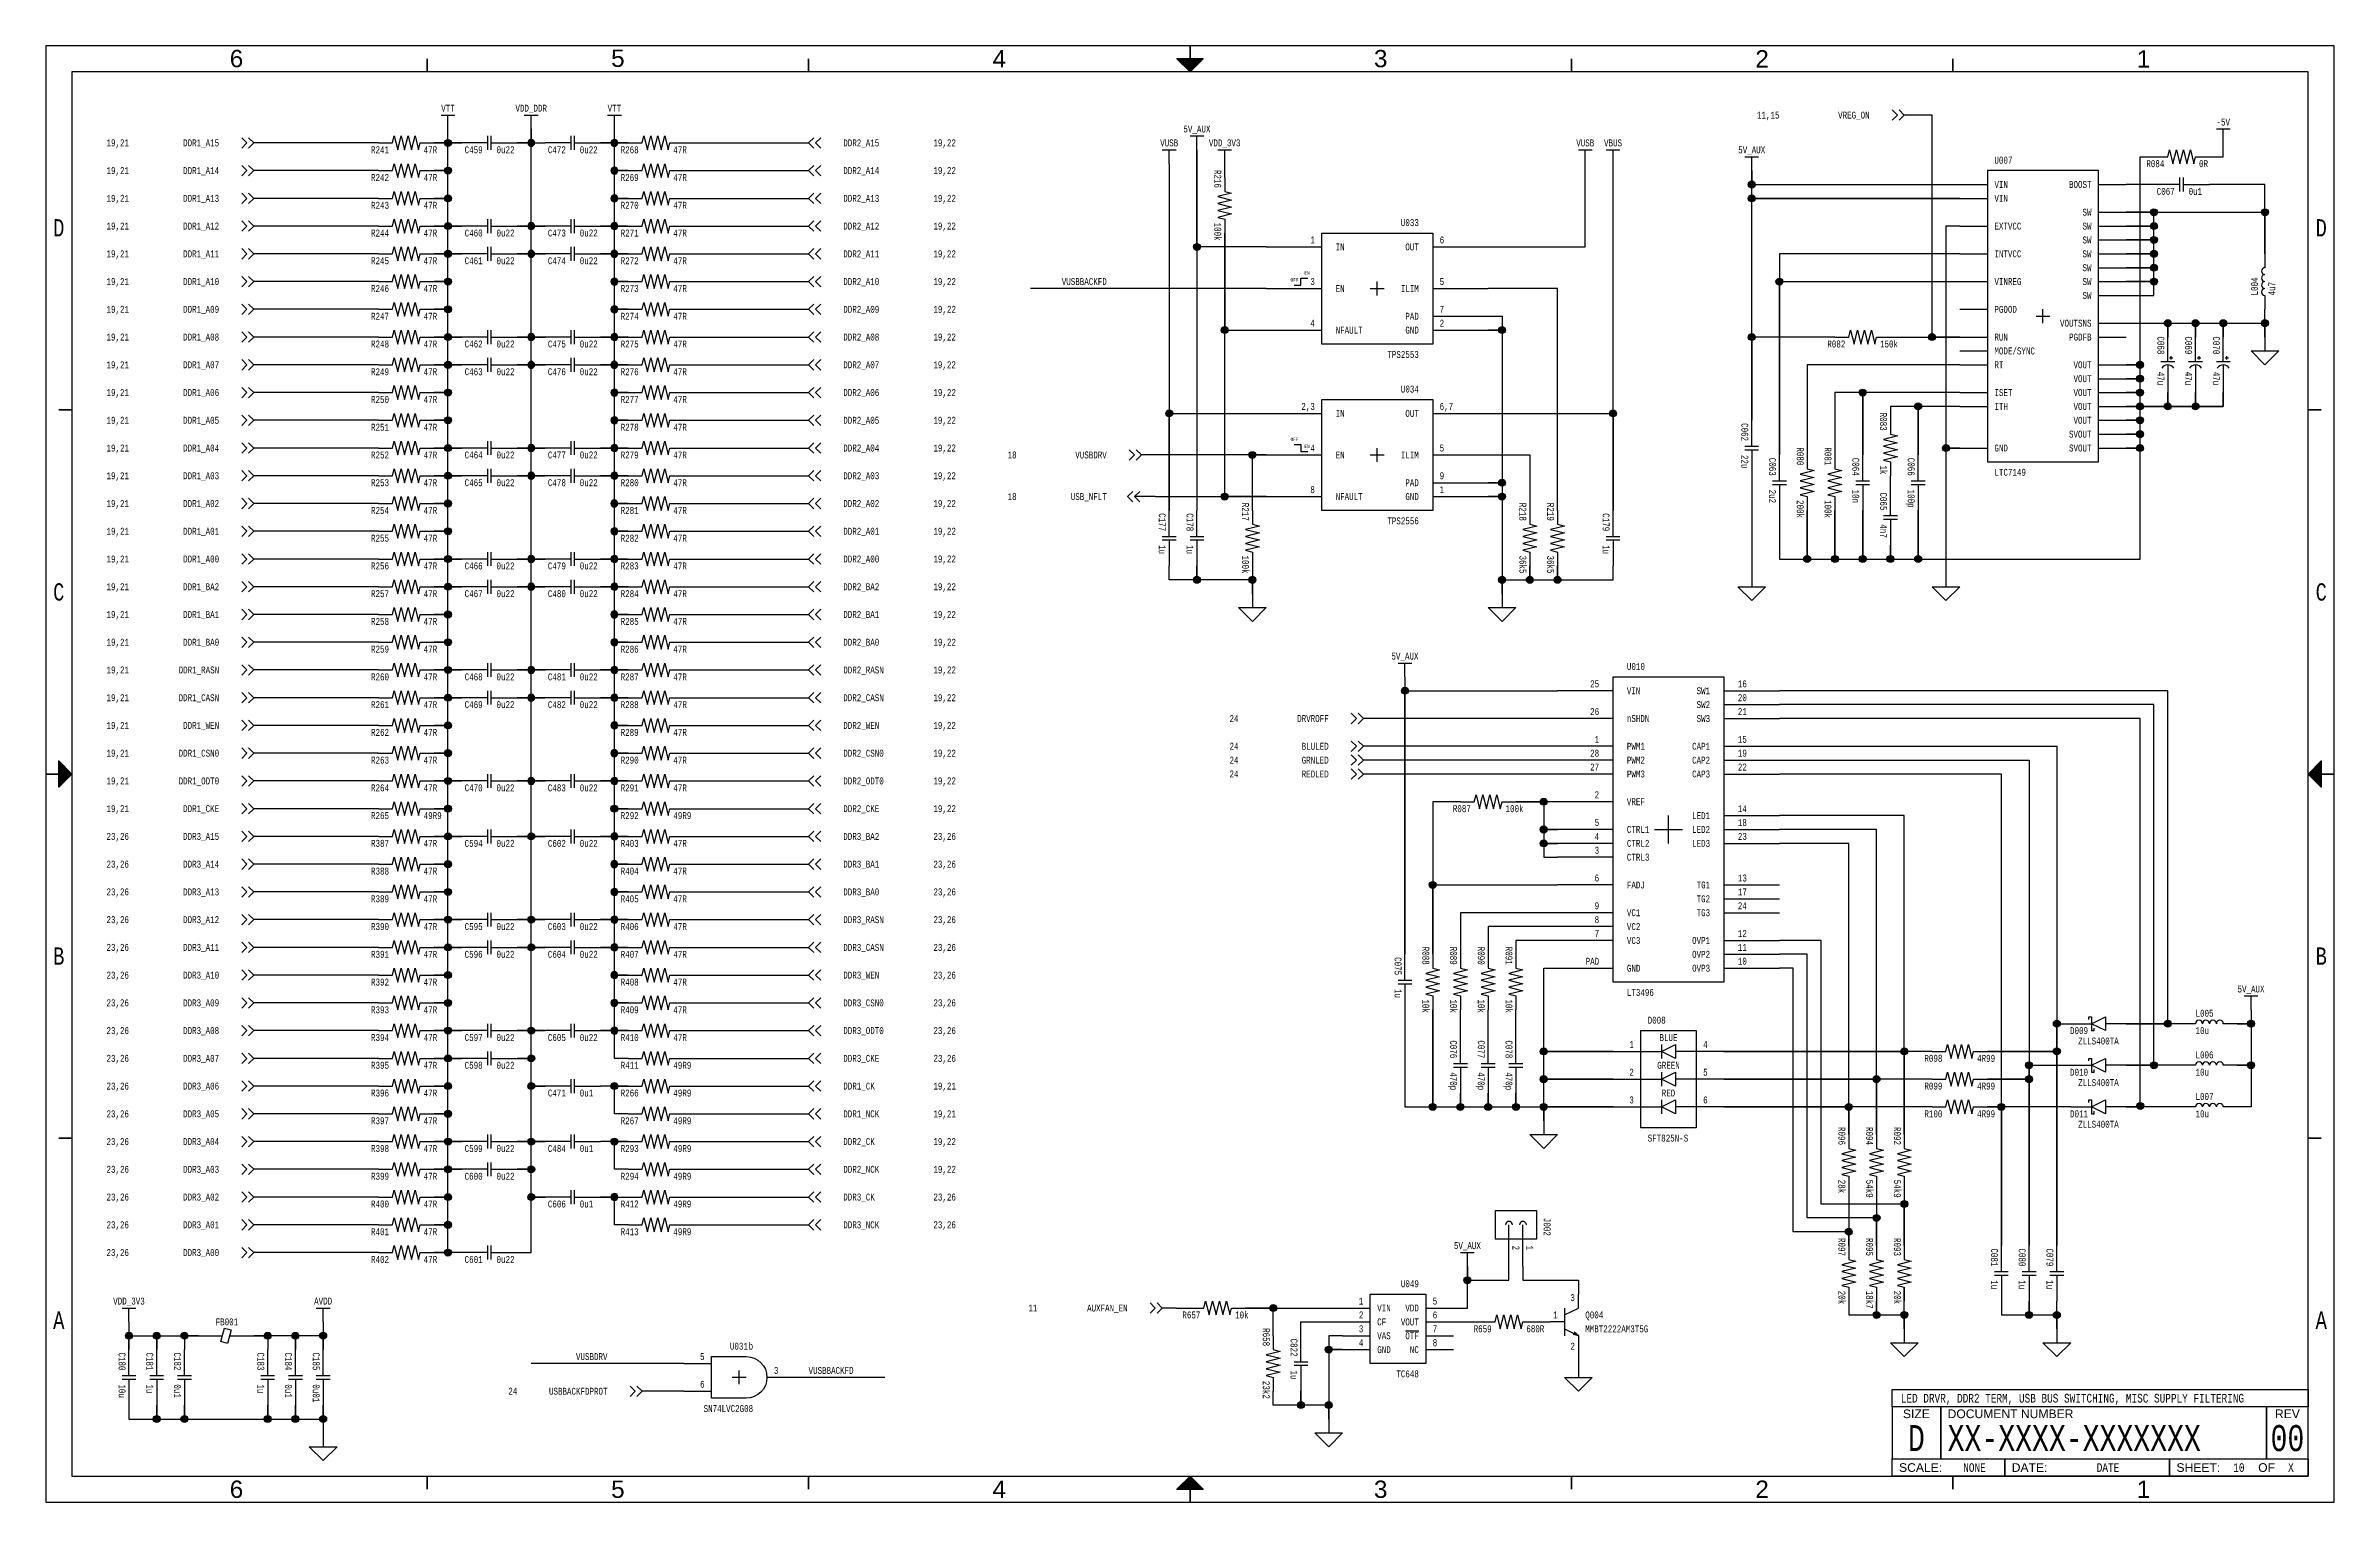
# Paper-space layout '10' of a CAD drawing. Header units: inches. Extents: x 0.2 to 16.8, y 0.2 to 10.8.
import ezdxf
from ezdxf.enums import TextEntityAlignment as Align

# ---------------------------------------------------------------- set-up
doc = ezdxf.new("R2010")
doc.units = ezdxf.units.IN
doc.header["$MEASUREMENT"] = 0
for name, color, linetype in [('BORDER', 13, 'Continuous'), ('COMPONENT', 14, 'Continuous'), ('SIGNAL', 84, 'Continuous'), ('TEXT', 252, 'Continuous')]:
    doc.layers.add(name, color=color, linetype=linetype)
doc.styles.add('Monotxt_75', font='monotxt.shx', dxfattribs={"width": 0.75})
doc.styles.get("Standard").update_dxf_attribs({"font": 'arial.ttf'})

psp = doc.layouts.new('10')

# ---------------------------------------------------------------- texts
at = {"layer": 'TEXT', "style": 'Monotxt_75', "width": 0.75}
for s, p in [('VTT', (3.15, 10.275)), ('VDD_DDR', (3.75, 10.275)), ('VTT', (4.35, 10.275)), ('VUSB', (8.35, 10.025)), ('5V_AUX', (8.55, 10.125)), ('VDD_3V3', (8.75, 10.025)), ('VUSB', (11.35, 10.025)), ('VBUS', (11.55, 10.025)), ('-5V', (15.95, 10.175)), ('5V_AUX', (12.55, 9.975)), ('5V_AUX', (10.05, 6.325)), ('5V_AUX', (16.15, 3.925)), ('5V_AUX', (10.5, 2.075)), ('VDD_3V3', (0.85, 1.675)), ('AVDD', (2.25, 1.675))]:
    psp.add_text(s, height=0.05, dxfattribs=at).set_placement(p, align=Align.CENTER)
for s, p in [('11,15', (12.75, 10.25)), ('VREG_ON', (13.4, 10.25)), ('19,21', (0.85, 10.05)), ('DDR1_A15', (1.5, 10.05)), ('19,21', (0.85, 9.85)), ('DDR1_A14', (1.5, 9.85)), ('19,21', (0.85, 9.65)), ('DDR1_A13', (1.5, 9.65)), ('19,21', (0.85, 9.45)), ('DDR1_A12', (1.5, 9.45)), ('19,21', (0.85, 9.25)), ('DDR1_A11', (1.5, 9.25)), ('19,21', (0.85, 9.05)), ('DDR1_A10', (1.5, 9.05)), ('VUSBBACKFD', (7.9, 9.05)), ('19,21', (0.85, 8.85)), ('DDR1_A09', (1.5, 8.85)), ('19,21', (0.85, 8.65)), ('DDR1_A08', (1.5, 8.65)), ('19,21', (0.85, 8.45)), ('DDR1_A07', (1.5, 8.45)), ('19,21', (0.85, 8.25)), ('DDR1_A06', (1.5, 8.25)), ('19,21', (0.85, 8.05)), ('DDR1_A05', (1.5, 8.05)), ('19,21', (0.85, 7.85)), ('DDR1_A04', (1.5, 7.85)), ('18', (7.25, 7.8)), ('VUSBDRV', (7.9, 7.8)), ('19,21', (0.85, 7.65)), ('DDR1_A03', (1.5, 7.65)), ('19,21', (0.85, 7.45)), ('DDR1_A02', (1.5, 7.45)), ('18', (7.25, 7.5)), ('USB_NFLT', (7.9, 7.5)), ('19,21', (0.85, 7.25)), ('DDR1_A01', (1.5, 7.25)), ('19,21', (0.85, 7.05)), ('DDR1_A00', (1.5, 7.05)), ('19,21', (0.85, 6.85)), ('DDR1_BA2', (1.5, 6.85)), ('19,21', (0.85, 6.65)), ('DDR1_BA1', (1.5, 6.65)), ('19,21', (0.85, 6.45)), ('DDR1_BA0', (1.5, 6.45)), ('19,21', (0.85, 6.25)), ('DDR1_RASN', (1.5, 6.25)), ('19,21', (0.85, 6.05)), ('DDR1_CASN', (1.5, 6.05)), ('19,21', (0.85, 5.85)), ('DDR1_WEN', (1.5, 5.85)), ('24', (8.85, 5.9)), ('DRVROFF', (9.5, 5.9)), ('19,21', (0.85, 5.65)), ('DDR1_CSN0', (1.5, 5.65)), ('24', (8.85, 5.7)), ('24', (8.85, 5.6)), ('GRNLED', (9.5, 5.6)), ('BLULED', (9.5, 5.7)), ('19,21', (0.85, 5.45)), ('DDR1_ODT0', (1.5, 5.45)), ('24', (8.85, 5.5)), ('REDLED', (9.5, 5.5)), ('19,21', (0.85, 5.25)), ('DDR1_CKE', (1.5, 5.25)), ('23,26', (0.85, 5.05)), ('DDR3_A15', (1.5, 5.05)), ('23,26', (0.85, 4.85)), ('DDR3_A14', (1.5, 4.85)), ('23,26', (0.85, 4.65)), ('DDR3_A13', (1.5, 4.65)), ('23,26', (0.85, 4.45)), ('DDR3_A12', (1.5, 4.45)), ('23,26', (0.85, 4.25)), ('DDR3_A11', (1.5, 4.25)), ('23,26', (0.85, 4.05)), ('DDR3_A10', (1.5, 4.05)), ('23,26', (0.85, 3.85)), ('DDR3_A09', (1.5, 3.85)), ('23,26', (0.85, 3.65)), ('DDR3_A08', (1.5, 3.65)), ('23,26', (0.85, 3.45)), ('DDR3_A07', (1.5, 3.45)), ('23,26', (0.85, 3.25)), ('DDR3_A06', (1.5, 3.25)), ('23,26', (0.85, 3.05)), ('DDR3_A05', (1.5, 3.05)), ('23,26', (0.85, 2.85)), ('DDR3_A04', (1.5, 2.85)), ('23,26', (0.85, 2.65)), ('DDR3_A03', (1.5, 2.65)), ('23,26', (0.85, 2.45)), ('DDR3_A02', (1.5, 2.45)), ('23,26', (0.85, 2.25)), ('DDR3_A01', (1.5, 2.25)), ('23,26', (0.85, 2.05)), ('DDR3_A00', (1.5, 2.05)), ('11', (7.4, 1.65)), ('AUXFAN_EN', (8.05, 1.65)), ('VUSBDRV', (4.3, 1.3)), ('24', (3.65, 1.05)), ('USBBACKFDPROT', (4.3, 1.05))]:
    psp.add_text(s, height=0.05, dxfattribs=at).set_placement(p, align=Align.MIDDLE_RIGHT)
for s, p in [('DDR2_A15', (6, 10.05)), ('19,22', (6.65, 10.05)), ('DDR2_A14', (6, 9.85)), ('19,22', (6.65, 9.85)), ('DDR2_A13', (6, 9.65)), ('19,22', (6.65, 9.65)), ('DDR2_A12', (6, 9.45)), ('19,22', (6.65, 9.45)), ('DDR2_A11', (6, 9.25)), ('19,22', (6.65, 9.25)), ('DDR2_A10', (6, 9.05)), ('19,22', (6.65, 9.05)), ('DDR2_A09', (6, 8.85)), ('19,22', (6.65, 8.85)), ('DDR2_A08', (6, 8.65)), ('19,22', (6.65, 8.65)), ('DDR2_A07', (6, 8.45)), ('19,22', (6.65, 8.45)), ('DDR2_A06', (6, 8.25)), ('19,22', (6.65, 8.25)), ('DDR2_A05', (6, 8.05)), ('19,22', (6.65, 8.05)), ('DDR2_A04', (6, 7.85)), ('19,22', (6.65, 7.85)), ('DDR2_A03', (6, 7.65)), ('19,22', (6.65, 7.65)), ('DDR2_A02', (6, 7.45)), ('19,22', (6.65, 7.45)), ('DDR2_A01', (6, 7.25)), ('19,22', (6.65, 7.25)), ('DDR2_A00', (6, 7.05)), ('19,22', (6.65, 7.05)), ('DDR2_BA2', (6, 6.85)), ('19,22', (6.65, 6.85)), ('DDR2_BA1', (6, 6.65)), ('19,22', (6.65, 6.65)), ('DDR2_BA0', (6, 6.45)), ('19,22', (6.65, 6.45)), ('DDR2_RASN', (6, 6.25)), ('19,22', (6.65, 6.25)), ('DDR2_CASN', (6, 6.05)), ('19,22', (6.65, 6.05)), ('DDR2_WEN', (6, 5.85)), ('19,22', (6.65, 5.85)), ('DDR2_CSN0', (6, 5.65)), ('19,22', (6.65, 5.65)), ('DDR2_ODT0', (6, 5.45)), ('19,22', (6.65, 5.45)), ('DDR2_CKE', (6, 5.25)), ('19,22', (6.65, 5.25)), ('DDR3_BA2', (6, 5.05)), ('23,26', (6.65, 5.05)), ('DDR3_BA1', (6, 4.85)), ('23,26', (6.65, 4.85)), ('DDR3_BA0', (6, 4.65)), ('23,26', (6.65, 4.65)), ('DDR3_RASN', (6, 4.45)), ('23,26', (6.65, 4.45)), ('DDR3_CASN', (6, 4.25)), ('23,26', (6.65, 4.25)), ('DDR3_WEN', (6, 4.05)), ('23,26', (6.65, 4.05)), ('DDR3_CSN0', (6, 3.85)), ('23,26', (6.65, 3.85)), ('DDR3_ODT0', (6, 3.65)), ('23,26', (6.65, 3.65)), ('DDR3_CKE', (6, 3.45)), ('23,26', (6.65, 3.45)), ('DDR1_CK', (6, 3.25)), ('19,21', (6.65, 3.25)), ('DDR1_NCK', (6, 3.05)), ('19,21', (6.65, 3.05)), ('DDR2_CK', (6, 2.85)), ('19,22', (6.65, 2.85)), ('DDR2_NCK', (6, 2.65)), ('19,22', (6.65, 2.65)), ('DDR3_CK', (6, 2.45)), ('23,26', (6.65, 2.45)), ('DDR3_NCK', (6, 2.25)), ('23,26', (6.65, 2.25)), ('VUSBBACKFD', (5.75, 1.2))]:
    psp.add_text(s, height=0.05, dxfattribs=at).set_placement(p, align=Align.MIDDLE_LEFT)
for s, p in [('OFF', (9.225, 9.05)), ('EN', (9.325, 9.1)), ('OFF', (9.225, 7.9)), ('EN', (9.325, 7.85))]:
    psp.add_text(s, height=0.025, dxfattribs=at).set_placement(p)

# ---------------------------------------------------------------- blocks, each defined once
blk = doc.blocks.new('ANSI B Frame')
at = {"layer": 'BORDER', "lineweight": 35}
h = blk.add_hatch(color=256, dxfattribs=at)
h.dxf.hatch_style = 1
h.paths.add_polyline_path([(8.59375, 10.65625), (8.5, 10.65625), (8.5, 10.5625)])
h.paths.add_polyline_path([(8.5, 10.5625), (8.5, 10.65625), (8.40625, 10.65625)])
h = blk.add_hatch(color=256, dxfattribs=at)
h.dxf.hatch_style = 1
h.paths.add_polyline_path([(0.34375, 5.59375), (0.34375, 5.5), (0.4375, 5.5)])
h.paths.add_polyline_path([(0.4375, 5.5), (0.34375, 5.5), (0.34375, 5.40625)])
h = blk.add_hatch(color=256, dxfattribs=at)
h.dxf.hatch_style = 1
h.paths.add_polyline_path([(16.65625, 5.59375), (16.65625, 5.5), (16.5625, 5.5)])
h.paths.add_polyline_path([(16.5625, 5.5), (16.65625, 5.5), (16.65625, 5.40625)])
h = blk.add_hatch(color=256, dxfattribs=at)
h.dxf.hatch_style = 1
h.paths.add_polyline_path([(8.59375, 0.34375), (8.5, 0.34375), (8.5, 0.4375)])
h.paths.add_polyline_path([(8.5, 0.4375), (8.5, 0.34375), (8.40625, 0.34375)])
at = {"layer": 'BORDER'}
for points in [[(0.25, 0.25), (16.75, 0.25), (16.75, 10.75), (0.25, 10.75)], [(0.4375, 0.4375), (16.5625, 0.4375), (16.5625, 10.5625), (0.4375, 10.5625)], [(13.5625, 1.0625), (16.5625, 1.0625), (16.5625, 0.9375), (13.5625, 0.9375)], [(13.5625, 0.9375), (13.5625, 0.5625), (13.9125, 0.5625), (13.9125, 0.9375), (13.9125, 0.5625), (16.2625, 0.5625), (16.2625, 0.9375), (16.2625, 0.5625), (16.5625, 0.5625), (16.5625, 0.9375)], [(16.5625, 0.4375), (15.5625, 0.4375), (15.5625, 0.5625), (15.5625, 0.4375), (14.375, 0.4375), (14.375, 0.5625), (14.375, 0.4375), (13.5625, 0.4375), (13.5625, 0.5625), (16.5625, 0.5625)]]:
    blk.add_lwpolyline(points, close=True, dxfattribs=at)
at = {"layer": 'BORDER', "lineweight": 35}
for points in [[(8.5, 10.5625), (8.5, 10.75)], [(3, 10.65625), (3, 10.5625)], [(5.75, 10.65625), (5.75, 10.5625)], [(11.25, 10.65625), (11.25, 10.5625)], [(14, 10.65625), (14, 10.5625)], [(0.34375, 8.125), (0.4375, 8.125)], [(16.65625, 8.125), (16.5625, 8.125)], [(0.4375, 5.5), (0.25, 5.5)], [(16.5625, 5.5), (16.75, 5.5)], [(0.34375, 2.875), (0.4375, 2.875)], [(16.65625, 2.875), (16.5625, 2.875)], [(3, 0.34375), (3, 0.4375)], [(5.75, 0.34375), (5.75, 0.4375)], [(8.5, 0.4375), (8.5, 0.25)], [(11.25, 0.34375), (11.25, 0.4375)], [(14, 0.34375), (14, 0.4375)]]:
    blk.add_lwpolyline(points, dxfattribs=at)
for points in [[(8.5, 10.5625), (8.59375, 10.65625), (8.40625, 10.65625)], [(0.4375, 5.5), (0.34375, 5.59375), (0.34375, 5.40625)], [(16.5625, 5.5), (16.65625, 5.59375), (16.65625, 5.40625)], [(8.5, 0.4375), (8.59375, 0.34375), (8.40625, 0.34375)]]:
    blk.add_lwpolyline(points, close=True, dxfattribs=at)
at = {"layer": 'BORDER', "style": 'Monotxt_75', "width": 0.75}
for s, p in [('D', (0.34375, 9.4375)), ('D', (16.65625, 9.4375)), ('C', (0.34375, 6.8125)), ('C', (16.65625, 6.8125)), ('B', (0.34375, 4.1875)), ('B', (16.65625, 4.1875)), ('A', (0.34375, 1.5625)), ('A', (16.65625, 1.5625))]:
    blk.add_text(s, height=0.125, dxfattribs=at).set_placement(p, align=Align.MIDDLE_CENTER)
at = {"layer": 'BORDER'}
for s, p in [('SIZE', (13.7375, 0.8875)), ('REV', (16.4125, 0.8875)), ('OF', (16.2625, 0.5))]:
    blk.add_text(s, height=0.0625, dxfattribs=at).set_placement(p, align=Align.MIDDLE_CENTER)
for s, p in [('DOCUMENT NUMBER', (13.9625, 0.8875)), ('SCALE:', (13.6125, 0.5)), ('DATE:', (14.425, 0.5)), ('SHEET:', (15.6125, 0.5))]:
    blk.add_text(s, height=0.0625, dxfattribs=at).set_placement(p, align=Align.MIDDLE_LEFT)
at = {"layer": 'BORDER', "flags": 8}
for tag, p in [('ZN6', (1.625, 10.65787)), ('ZN5', (4.375, 10.66009)), ('ZN4', (7.125, 10.65625)), ('ZN3', (9.875, 10.65796)), ('ZN2', (12.625, 10.65574)), ('ZN1', (15.375, 10.65574)), ('ZN6', (1.625, 0.34375)), ('ZN5', (4.375, 0.34375)), ('ZN4', (7.125, 0.34375)), ('ZN3', (9.875, 0.34375)), ('ZN2', (12.625, 0.34375)), ('ZN1', (15.375, 0.34375))]:
    blk.add_attdef(tag, text='', height=0.125, dxfattribs=at).set_placement(p, align=Align.MIDDLE_CENTER)
at = {"layer": 'TEXT', "style": 'Monotxt_75', "width": 0.75, "flags": 8}
for tag, height, p in [('DESRP', 0.0625, (13.625, 1)), ('DWG_NO', 0.1875, (13.9625, 0.7125))]:
    blk.add_attdef(tag, text='', height=height, dxfattribs=at).set_placement(p, align=Align.MIDDLE_LEFT)
for tag, height, p in [('SHTSZ', 0.1875, (13.7375, 0.7125)), ('REV', 0.1875, (16.4125, 0.7125)), ('SCALE', 0.0625, (14.15625, 0.5)), ('REVDATE', 0.0625, (15.11875, 0.5)), ('CURRSHT', 0.0625, (16.0625, 0.5)), ('LASTSHT', 0.0625, (16.4375, 0.5))]:
    blk.add_attdef(tag, text='', height=height, dxfattribs=at).set_placement(p, align=Align.MIDDLE_CENTER)
blk = doc.blocks.new('FLOAT_GND')
blk.add_lwpolyline([(0, 0), (0, -0.05)])
blk.add_lwpolyline([(-0.05, -0.05), (0.05, -0.05), (0, -0.1)], close=True)
blk = doc.blocks.new('SUPPLY_BUS')
for points in [[(0, 0), (0.05, 0)], [(0.05, 0.025), (0.05, -0.025)]]:
    blk.add_lwpolyline(points)
blk = doc.blocks.new('CONNECT')
blk.add_hatch(color=256).paths.add_polyline_path([(0.0125, 0, 1), (-0.0125, 0, 1)])
blk.add_circle((0, 0), 0.0125)
blk = doc.blocks.new('LT3496')
for points in [[(-0.2, 0.5), (-0.4, 0.5)], [(0.2, 0.5), (0.4, 0.5)], [(0.2, 0.45), (0.4, 0.45)], [(-0.2, 0.4), (-0.4, 0.4)], [(0.2, 0.4), (0.4, 0.4)], [(-0.2, 0.3), (-0.4, 0.3)], [(-0.2, 0.25), (-0.4, 0.25)], [(0.2, 0.3), (0.4, 0.3)], [(0.2, 0.25), (0.4, 0.25)], [(-0.2, 0.2), (-0.4, 0.2)], [(0.2, 0.2), (0.4, 0.2)], [(-0.2, 0.1), (-0.4, 0.1)], [(0.2, 0.05), (0.4, 0.05)], [(-0.2, 0), (-0.4, 0)], [(-0.2, -0.05), (-0.4, -0.05)], [(0.2, 0), (0.4, 0)], [(0.2, -0.05), (0.4, -0.05)], [(-0.2, -0.1), (-0.4, -0.1)], [(-0.2, -0.2), (-0.4, -0.2)], [(0.2, -0.2), (0.4, -0.2)], [(-0.2, -0.3), (-0.4, -0.3)], [(0.2, -0.25), (0.4, -0.25)], [(0.2, -0.3), (0.4, -0.3)], [(-0.2, -0.35), (-0.4, -0.35)], [(-0.2, -0.4), (-0.4, -0.4)], [(0.2, -0.4), (0.4, -0.4)], [(0.2, -0.45), (0.4, -0.45)], [(-0.4, -0.5), (-0.2, -0.5)], [(0.2, -0.5), (0.4, -0.5)]]:
    blk.add_lwpolyline(points)
blk.add_lwpolyline([(-0.2, 0.55), (0.2, 0.55), (0.2, -0.55), (-0.2, -0.55)], close=True)
at = {"color": 7}
for points in [[(-0.05, 0), (0, 0), (0, 0.05)], [(0, -0.05), (0, 0), (0.05, 0)]]:
    blk.add_lwpolyline(points, dxfattribs=at)
at = {"layer": 'TEXT', "style": 'Monotxt_75', "width": 0.75}
for s, p in [('25', (-0.25, 0.5125)), ('26', (-0.25, 0.4125)), ('1', (-0.25, 0.3125)), ('28', (-0.25, 0.2625)), ('27', (-0.25, 0.2125)), ('2', (-0.25, 0.1125)), ('5', (-0.25, 0.0125)), ('4', (-0.25, -0.0375)), ('3', (-0.25, -0.0875)), ('6', (-0.25, -0.1875)), ('8', (-0.25, -0.3375)), ('9', (-0.25, -0.2875)), ('7', (-0.25, -0.3875)), ('PAD', (-0.25, -0.4875))]:
    blk.add_text(s, height=0.025, dxfattribs=at).set_placement(p, align=Align.RIGHT)
for s, p in [('VIN', (-0.15, 0.5)), ('nSHDN', (-0.15, 0.4)), ('PWM1', (-0.15, 0.3)), ('PWM2', (-0.15, 0.25)), ('PWM3', (-0.15, 0.2)), ('VREF', (-0.15, 0.1)), ('CTRL1', (-0.15, 0)), ('CTRL2', (-0.15, -0.05)), ('CTRL3', (-0.15, -0.1)), ('FADJ', (-0.15, -0.2)), ('VC1', (-0.15, -0.3)), ('VC2', (-0.15, -0.35)), ('VC3', (-0.15, -0.4)), ('GND', (-0.15, -0.5))]:
    blk.add_text(s, height=0.025, dxfattribs=at).set_placement(p, align=Align.MIDDLE_LEFT)
for s, p in [('SW1', (0.15, 0.5)), ('SW2', (0.15, 0.45)), ('SW3', (0.15, 0.4)), ('CAP1', (0.15, 0.3)), ('CAP2', (0.15, 0.25)), ('CAP3', (0.15, 0.2)), ('LED1', (0.15, 0.05)), ('LED2', (0.15, 0)), ('LED3', (0.15, -0.05)), ('TG1', (0.15, -0.2)), ('TG2', (0.15, -0.25)), ('TG3', (0.15, -0.3)), ('OVP1', (0.15, -0.4)), ('OVP2', (0.15, -0.45)), ('OVP3', (0.15, -0.5))]:
    blk.add_text(s, height=0.025, dxfattribs=at).set_placement(p, align=Align.MIDDLE_RIGHT)
for s, p in [('16', (0.25, 0.5125)), ('20', (0.25, 0.4625)), ('21', (0.25, 0.4125)), ('15', (0.25, 0.3125)), ('19', (0.25, 0.2625)), ('22', (0.25, 0.2125)), ('14', (0.25, 0.0625)), ('18', (0.25, 0.0125)), ('23', (0.25, -0.0375)), ('13', (0.25, -0.1875)), ('17', (0.25, -0.2375)), ('24', (0.25, -0.2875)), ('12', (0.25, -0.3875)), ('11', (0.25, -0.4375)), ('10', (0.25, -0.4875))]:
    blk.add_text(s, height=0.025, dxfattribs=at).set_placement(p)
blk.add_text('LT3496', height=0.025, dxfattribs=at).set_placement((-0.15, -0.575), align=Align.TOP_LEFT)
at = {"layer": 'TEXT', "style": 'Monotxt_75', "width": 0.75, "flags": 8}
blk.add_attdef('REFID', (-0.15, 0.575), '', height=0.025, dxfattribs=at)
blk = doc.blocks.new('FROM_CONN')
for points in [[(0, 0), (0.05, 0)], [(0.06875, 0.01875), (0.05, 0), (0.06875, -0.01875)], [(0.09375, 0.01875), (0.075, 0), (0.09375, -0.01875)]]:
    blk.add_lwpolyline(points)
blk = doc.blocks.new('RES')
blk.add_lwpolyline([(-0.2, 0), (-0.1, 0), (-0.0875, 0.05), (-0.0625, -0.05), (-0.0375, 0.05), (-0.0125, -0.05), (0.0125, 0.05), (0.0375, -0.05), (0.0625, 0.05), (0.0875, -0.05), (0.1, 0), (0.2, 0)])
at = {"layer": 'TEXT', "style": 'Monotxt_75', "width": 0.75, "flags": 8}
blk.add_attdef('REFID', text='', height=0.05, dxfattribs=at).set_placement((-0.125, -0.025), align=Align.TOP_RIGHT)
blk.add_attdef('VALUE', text='', height=0.05, dxfattribs=at).set_placement((0.125, -0.025), align=Align.TOP_LEFT)
blk = doc.blocks.new('CAP')
for points in [[(0, 0.0125), (0, 0.2)], [(-0.05, 0.0125), (0.05, 0.0125)], [(-0.05, -0.0125), (0.05, -0.0125)], [(0, -0.0125), (0, -0.2)]]:
    blk.add_lwpolyline(points)
at = {"layer": 'TEXT', "style": 'Monotxt_75', "width": 0.75, "flags": 8}
blk.add_attdef('REFID', text='', height=0.05, rotation=270, dxfattribs=at).set_placement((-0.025, 0.05), align=Align.TOP_RIGHT)
blk.add_attdef('VALUE', text='', height=0.05, rotation=270, dxfattribs=at).set_placement((-0.025, -0.05), align=Align.TOP_LEFT)
blk = doc.blocks.new('IND')
blk.add_lwpolyline([(0.2, 0), (0.1, 0, 1), (0.05, 0, 1), (0, 0, 1), (-0.05, 0, 1), (-0.1, 0), (-0.2, 0)], format="xyb")
at = {"layer": 'TEXT', "style": 'Monotxt_75', "width": 0.75, "flags": 8}
blk.add_attdef('REFID', (-0.1, 0.05), '', height=0.05, dxfattribs=at)
blk.add_attdef('VALUE', text='', height=0.05, dxfattribs=at).set_placement((-0.1, -0.025), align=Align.TOP_LEFT)
blk = doc.blocks.new('FeBead')
for points in [[(-0.2, 0), (-0.026, 0)], [(0.026, 0), (0.2, 0)]]:
    blk.add_lwpolyline(points)
blk.add_lwpolyline([(-0.037, -0.042), (-0.011, 0.055), (0.037, 0.042), (0.011, -0.055)], close=True)
at = {"layer": 'TEXT', "style": 'Monotxt_75', "width": 0.75, "flags": 8}
blk.add_attdef('REFID', (-0.075, 0.075), '', height=0.05, dxfattribs=at)
blk = doc.blocks.new('TPS2556_57')
blk.add_lwpolyline([(-0.4, 0.4), (0.4, 0.4), (0.4, -0.4), (-0.4, -0.4)], close=True)
for points in [[(-0.8, 0.3), (-0.4, 0.3)], [(0.4, 0.3), (0.8, 0.3)], [(-0.8, 0), (-0.4, 0)], [(0.4, 0), (0.8, 0)], [(-0.8, -0.3), (-0.4, -0.3)], [(0.4, -0.2), (0.8, -0.2)], [(0.4, -0.3), (0.8, -0.3)]]:
    blk.add_lwpolyline(points)
at = {"color": 7}
for points in [[(-0.05, 0), (0, 0), (0, 0.05)], [(0, -0.05), (0, 0), (0.05, 0)]]:
    blk.add_lwpolyline(points, dxfattribs=at)
at = {"layer": 'TEXT', "style": 'Monotxt_75', "width": 0.75}
for s, p in [('2,3', (-0.45, 0.325)), ('4', (-0.45, 0.025)), ('8', (-0.45, -0.275))]:
    blk.add_text(s, height=0.05, dxfattribs=at).set_placement(p, align=Align.RIGHT)
for s, p in [('6,7', (0.45, 0.325)), ('5', (0.45, 0.025)), ('9', (0.45, -0.175)), ('1', (0.45, -0.275))]:
    blk.add_text(s, height=0.05, dxfattribs=at).set_placement(p)
for s, p in [('IN', (-0.3, 0.3)), ('EN', (-0.3, 0)), ('NFAULT', (-0.3, -0.3))]:
    blk.add_text(s, height=0.05, dxfattribs=at).set_placement(p, align=Align.MIDDLE_LEFT)
for s, p in [('OUT', (0.3, 0.3)), ('ILIM', (0.3, 0)), ('GND', (0.3, -0.3)), ('PAD', (0.3, -0.2))]:
    blk.add_text(s, height=0.05, dxfattribs=at).set_placement(p, align=Align.MIDDLE_RIGHT)
at = {"layer": 'TEXT', "style": 'Monotxt_75', "width": 0.75, "flags": 8}
blk.add_attdef('REFID', text='', height=0.05, dxfattribs=at).set_placement((0.3, 0.45), align=Align.RIGHT)
blk.add_attdef('MFGPN', text='', height=0.05, dxfattribs=at).set_placement((0.3, -0.45), align=Align.TOP_RIGHT)
blk = doc.blocks.new('TPS2552_53')
blk.add_lwpolyline([(-0.4, 0.4), (0.4, 0.4), (0.4, -0.4), (-0.4, -0.4)], close=True)
for points in [[(-0.8, 0.3), (-0.4, 0.3)], [(0.4, 0.3), (0.8, 0.3)], [(-0.8, 0), (-0.4, 0)], [(0.4, 0), (0.8, 0)], [(-0.8, -0.3), (-0.4, -0.3)], [(0.4, -0.2), (0.8, -0.2)], [(0.4, -0.3), (0.8, -0.3)]]:
    blk.add_lwpolyline(points)
at = {"color": 7}
for points in [[(-0.05, 0), (0, 0), (0, 0.05)], [(0, -0.05), (0, 0), (0.05, 0)]]:
    blk.add_lwpolyline(points, dxfattribs=at)
at = {"layer": 'TEXT', "style": 'Monotxt_75', "width": 0.75}
for s, p in [('1', (-0.45, 0.325)), ('3', (-0.45, 0.025)), ('4', (-0.45, -0.275))]:
    blk.add_text(s, height=0.05, dxfattribs=at).set_placement(p, align=Align.RIGHT)
for s, p in [('6', (0.45, 0.325)), ('5', (0.45, 0.025)), ('7', (0.45, -0.175)), ('2', (0.45, -0.275))]:
    blk.add_text(s, height=0.05, dxfattribs=at).set_placement(p)
for s, p in [('IN', (-0.3, 0.3)), ('EN', (-0.3, 0)), ('NFAULT', (-0.3, -0.3))]:
    blk.add_text(s, height=0.05, dxfattribs=at).set_placement(p, align=Align.MIDDLE_LEFT)
for s, p in [('OUT', (0.3, 0.3)), ('ILIM', (0.3, 0)), ('GND', (0.3, -0.3)), ('PAD', (0.3, -0.2))]:
    blk.add_text(s, height=0.05, dxfattribs=at).set_placement(p, align=Align.MIDDLE_RIGHT)
at = {"layer": 'TEXT', "style": 'Monotxt_75', "width": 0.75, "flags": 8}
blk.add_attdef('REFID', text='', height=0.05, dxfattribs=at).set_placement((0.3, 0.45), align=Align.RIGHT)
blk.add_attdef('MFGPN', text='', height=0.05, dxfattribs=at).set_placement((0.3, -0.45), align=Align.TOP_RIGHT)
blk = doc.blocks.new('TO_CONN')
for points in [[(0, 0), (0.075, 0)], [(0.05625, 0.01875), (0.075, 0), (0.05625, -0.01875)], [(0.08125, 0.01875), (0.1, 0), (0.08125, -0.01875)]]:
    blk.add_lwpolyline(points)
blk = doc.blocks.new('AND2')
for points in [[(-0.4, 0.1), (-0.2, 0.1)], [(0.4, 0), (0.2, 0)], [(-0.4, -0.1), (-0.2, -0.1)]]:
    blk.add_lwpolyline(points)
blk.add_lwpolyline([(0.05, -0.15), (-0.2, -0.15), (-0.2, 0.15), (0.05, 0.15, -1)], format="xyb", close=True)
at = {"color": 7}
for points in [[(0, -0.05), (0, 0), (-0.05, 0)], [(0.05, 0), (0, 0), (0, 0.05)]]:
    blk.add_lwpolyline(points, dxfattribs=at)
at = {"layer": 'TEXT', "style": 'Monotxt_75', "width": 0.75, "flags": 8}
for tag, p in [('IN1', (-0.25, 0.125)), ('REFID', (0.0625, 0.2)), ('INST', (0.1, 0.2)), ('IN2', (-0.25, -0.075))]:
    blk.add_attdef(tag, text='', height=0.05, dxfattribs=at).set_placement(p, align=Align.RIGHT)
blk.add_attdef('OUT', (0.25, 0.025), '', height=0.05, dxfattribs=at)
blk.add_attdef('MFGPN', text='', height=0.05, dxfattribs=at).set_placement((0.1, -0.2), align=Align.TOP_RIGHT)
blk = doc.blocks.new('D_SCHOTTKY_FLIP')
for points in [[(-0.06875, 0.03125), (-0.06875, 0.05), (-0.05, 0.05), (-0.05, -0.05), (-0.03125, -0.05), (-0.03125, -0.03125)], [(-0.2, 0), (-0.05, 0)], [(0.2, 0), (0.05, 0)]]:
    blk.add_lwpolyline(points)
blk.add_lwpolyline([(-0.05, 0), (0.05, 0.05), (0.05, -0.05)], close=True)
at = {"layer": 'TEXT', "style": 'Monotxt_75', "width": 0.75, "flags": 8}
blk.add_attdef('REFNO', text='', height=0.05, dxfattribs=at).set_placement((-0.075, -0.025), align=Align.TOP_RIGHT)
blk.add_attdef('MFGPN', text='', height=0.05, dxfattribs=at).set_placement((0, -0.1), align=Align.TOP_CENTER)
blk = doc.blocks.new('SFT722N-S')
for points in [[(-0.2, 0.35), (0.2, 0.35), (0.2, -0.35), (-0.2, -0.35)], [(-0.05, 0.2), (0.05, 0.25), (0.05, 0.15)], [(-0.05, 0), (0.05, 0.05), (0.05, -0.05)], [(-0.05, -0.2), (0.05, -0.15), (0.05, -0.25)]]:
    blk.add_lwpolyline(points, close=True)
for points in [[(-0.4, 0.2), (-0.05, 0.2)], [(-0.05, 0.25), (-0.05, 0.25), (-0.05, 0.25), (-0.05, 0.15), (-0.05, 0.15), (-0.05, 0.15)], [(0.4, 0.2), (0.05, 0.2)], [(-0.4, 0), (-0.05, 0)], [(-0.05, 0.05), (-0.05, 0.05), (-0.05, 0.05), (-0.05, -0.05), (-0.05, -0.05), (-0.05, -0.05)], [(0.4, 0), (0.05, 0)], [(-0.05, -0.15), (-0.05, -0.15), (-0.05, -0.15), (-0.05, -0.25), (-0.05, -0.25), (-0.05, -0.25)], [(-0.4, -0.2), (-0.05, -0.2)], [(0.4, -0.2), (0.05, -0.2)]]:
    blk.add_lwpolyline(points)
at = {"layer": 'TEXT', "style": 'Monotxt_75', "width": 0.75}
for s, p in [('1', (-0.25, 0.225)), ('2', (-0.25, 0.025)), ('3', (-0.25, -0.175))]:
    blk.add_text(s, height=0.05, dxfattribs=at).set_placement(p, align=Align.RIGHT)
for s, p in [('BLUE', (0, 0.275)), ('GREEN', (0, 0.075)), ('RED', (0, -0.125))]:
    blk.add_text(s, height=0.05, dxfattribs=at).set_placement(p, align=Align.CENTER)
for s, p in [('4', (0.25, 0.225)), ('5', (0.25, 0.025)), ('6', (0.25, -0.175))]:
    blk.add_text(s, height=0.05, dxfattribs=at).set_placement(p)
at = {"layer": 'TEXT', "style": 'Monotxt_75', "width": 0.75, "flags": 8}
blk.add_attdef('REFID', (-0.15, 0.4), '', height=0.05, dxfattribs=at)
blk.add_attdef('MFGPN', text='', height=0.05, dxfattribs=at).set_placement((-0.15, -0.4), align=Align.TOP_LEFT)
blk = doc.blocks.new('LTC7149')
blk.add_lwpolyline([(-0.4, -1.05), (0.4, -1.05), (0.4, 1.05), (-0.4, 1.05)], close=True)
for points in [[(-0.6, 0.95), (-0.4, 0.95)], [(-0.6, 0.85), (-0.4, 0.85)], [(0.4, 0.95), (0.6, 0.95)], [(0.4, 0.75), (0.6, 0.75)], [(-0.6, 0.65), (-0.4, 0.65)], [(0.4, 0.65), (0.6, 0.65)], [(0.4, 0.55), (0.6, 0.55)], [(-0.6, 0.45), (-0.4, 0.45)], [(0.4, 0.45), (0.6, 0.45)], [(0.4, 0.35), (0.6, 0.35)], [(-0.6, 0.25), (-0.4, 0.25)], [(0.4, 0.25), (0.6, 0.25)], [(-0.6, 0.05), (-0.4, 0.05)], [(0.4, 0.15), (0.6, 0.15)], [(-0.6, -0.15), (-0.4, -0.15)], [(0.4, -0.05), (0.6, -0.05)], [(0.4, -0.15), (0.6, -0.15)], [(-0.6, -0.25), (-0.4, -0.25)], [(-0.6, -0.35), (-0.4, -0.35)], [(0.4, -0.35), (0.6, -0.35)], [(0.4, -0.45), (0.6, -0.45)], [(-0.6, -0.55), (-0.4, -0.55)], [(-0.6, -0.65), (-0.4, -0.65)], [(0.4, -0.55), (0.6, -0.55)], [(0.4, -0.65), (0.6, -0.65)], [(0.4, -0.75), (0.6, -0.75)], [(-0.6, -0.95), (-0.4, -0.95)], [(0.4, -0.85), (0.6, -0.85)], [(0.4, -0.95), (0.6, -0.95)]]:
    blk.add_lwpolyline(points)
at = {"color": 7}
for points in [[(-0.05, 0), (0, 0), (0, 0.05)], [(0, -0.05), (0, 0), (0.05, 0)]]:
    blk.add_lwpolyline(points, dxfattribs=at)
at = {"layer": 'TEXT', "style": 'Monotxt_75', "width": 0.75}
for s, p in [('VIN', (-0.35, 0.95)), ('VIN', (-0.35, 0.85)), ('EXTVCC', (-0.35, 0.65)), ('INTVCC', (-0.35, 0.45)), ('VINREG', (-0.35, 0.25)), ('PGOOD', (-0.35, 0.05)), ('RUN', (-0.35, -0.15)), ('MODE/SYNC', (-0.35, -0.25)), ('RT', (-0.35, -0.35)), ('ISET', (-0.35, -0.55)), ('ITH', (-0.35, -0.65)), ('GND', (-0.35, -0.95))]:
    blk.add_text(s, height=0.05, dxfattribs=at).set_placement(p, align=Align.MIDDLE_LEFT)
for s, p in [('BOOST', (0.35, 0.95)), ('SW', (0.35, 0.75)), ('SW', (0.35, 0.65)), ('SW', (0.35, 0.55)), ('SW', (0.35, 0.45)), ('SW', (0.35, 0.35)), ('SW', (0.35, 0.25)), ('SW', (0.35, 0.15)), ('VOUTSNS', (0.35, -0.05)), ('PGDFB', (0.35, -0.15)), ('VOUT', (0.35, -0.35)), ('VOUT', (0.35, -0.45)), ('VOUT', (0.35, -0.55)), ('VOUT', (0.35, -0.65)), ('SVOUT', (0.35, -0.85)), ('VOUT', (0.35, -0.75)), ('SVOUT', (0.35, -0.95))]:
    blk.add_text(s, height=0.05, dxfattribs=at).set_placement(p, align=Align.MIDDLE_RIGHT)
blk.add_text('LTC7149', height=0.05, dxfattribs=at).set_placement((-0.35, -1.1), align=Align.TOP_LEFT)
at = {"layer": 'TEXT', "style": 'Monotxt_75', "width": 0.75, "flags": 8}
for tag, p in [('VIN1', (-0.45, 0.975)), ('VIN2', (-0.45, 0.875)), ('EVCC', (-0.45, 0.675)), ('IVCC', (-0.45, 0.475)), ('VIRG', (-0.45, 0.275)), ('PGD', (-0.45, 0.075)), ('RUN', (-0.45, -0.125)), ('M_S', (-0.45, -0.225)), ('RT', (-0.45, -0.325)), ('ISET', (-0.45, -0.525)), ('ITH', (-0.45, -0.625)), ('GND', (-0.45, -0.925))]:
    blk.add_attdef(tag, text='', height=0.05, dxfattribs=at).set_placement(p, align=Align.RIGHT)
for tag, p in [('REFNO', (-0.35, 1.1)), ('BST', (0.45, 0.975)), ('SW1', (0.45, 0.775)), ('SW2', (0.45, 0.675)), ('SW3', (0.45, 0.575)), ('SW4', (0.45, 0.475)), ('SW5', (0.45, 0.375)), ('SW6', (0.45, 0.275)), ('SW7', (0.45, 0.175)), ('VOS', (0.45, -0.025)), ('PGFB', (0.45, -0.125)), ('VO1', (0.45, -0.325)), ('VO2', (0.45, -0.425)), ('VO3', (0.45, -0.525)), ('VO4', (0.45, -0.625)), ('VO5', (0.45, -0.725)), ('SVO1', (0.45, -0.825)), ('SVO2', (0.45, -0.925))]:
    blk.add_attdef(tag, p, '', height=0.05, dxfattribs=at)
blk = doc.blocks.new('CAP_POL')
for points in [[(0, 0.025), (0, 0.2)], [(-0.05, 0.025), (0.05, 0.025)], [(0, 0), (0, -0.2)], [(0.0125, 0.05), (0.0375, 0.05)], [(0.025, 0.0375), (0.025, 0.0625)]]:
    blk.add_lwpolyline(points)
blk.add_arc((0, -0.05), 0.05, 30, 150)
at = {"layer": 'TEXT', "style": 'Monotxt_75', "width": 0.75, "flags": 8}
blk.add_attdef('REFID', text='', height=0.05, rotation=270, dxfattribs=at).set_placement((-0.025, 0.075), align=Align.TOP_RIGHT)
blk.add_attdef('VALUE', text='', height=0.05, rotation=270, dxfattribs=at).set_placement((-0.025, -0.05), align=Align.TOP_LEFT)
blk = doc.blocks.new('TC648')
blk.add_lwpolyline([(-0.2, 0.25), (0.2, 0.25), (0.2, -0.25), (-0.2, -0.25)], close=True)
for points in [[(-0.4, 0.15), (-0.2, 0.15)], [(-0.4, 0.05), (-0.2, 0.05)], [(0.2, 0.15), (0.4, 0.15)], [(0.2, 0.05), (0.4, 0.05)], [(-0.4, -0.05), (-0.2, -0.05)], [(-0.4, -0.15), (-0.2, -0.15)], [(0.2, -0.05), (0.4, -0.05)], [(0.2, -0.15), (0.4, -0.15)]]:
    blk.add_lwpolyline(points)
at = {"layer": 'TEXT', "style": 'Monotxt_75', "width": 0.75}
for s, p in [('1', (-0.25, 0.175)), ('2', (-0.25, 0.075)), ('3', (-0.25, -0.025)), ('4', (-0.25, -0.125))]:
    blk.add_text(s, height=0.05, dxfattribs=at).set_placement(p, align=Align.RIGHT)
for s, p in [('VIN', (-0.15, 0.15)), ('CF', (-0.15, 0.05)), ('VAS', (-0.15, -0.05)), ('GND', (-0.15, -0.15))]:
    blk.add_text(s, height=0.05, dxfattribs=at).set_placement(p, align=Align.MIDDLE_LEFT)
for s, p in [('VDD', (0.15, 0.15)), ('VOUT', (0.15, 0.05)), ('%%OOTF', (0.15, -0.05)), ('NC', (0.15, -0.15))]:
    blk.add_text(s, height=0.05, dxfattribs=at).set_placement(p, align=Align.MIDDLE_RIGHT)
for s, p in [('5', (0.25, 0.175)), ('6', (0.25, 0.075)), ('7', (0.25, -0.025)), ('8', (0.25, -0.125))]:
    blk.add_text(s, height=0.05, dxfattribs=at).set_placement(p)
blk.add_text('TC648', height=0.05, dxfattribs=at).set_placement((0.15, -0.3), align=Align.TOP_RIGHT)
at = {"layer": 'TEXT', "style": 'Monotxt_75', "width": 0.75, "flags": 8}
blk.add_attdef('REFID', text='', height=0.05, dxfattribs=at).set_placement((0.15, 0.3), align=Align.RIGHT)
blk = doc.blocks.new('NPN')
for points in [[(0, 0.05), (0.1, 0.1), (0.1, 0.2)], [(0, 0), (-0.1, 0)], [(0, 0.1), (0, -0.1)], [(0, -0.05), (0.1, -0.1)], [(0.1, -0.1), (0.063, -0.092)], [(0.1, -0.1), (0.071, -0.075)], [(0.1, -0.1), (0.1, -0.2)]]:
    blk.add_lwpolyline(points)
at = {"layer": 'TEXT', "style": 'Monotxt_75', "width": 0.75, "flags": 8}
for tag, p in [('C', (0.075, 0.15)), ('B', (-0.05, 0.025)), ('E', (0.075, -0.2))]:
    blk.add_attdef(tag, text='', height=0.05, dxfattribs=at).set_placement(p, align=Align.RIGHT)
blk.add_attdef('REFID', (0.15, 0.025), '', height=0.05, dxfattribs=at)
blk.add_attdef('MFGPN', text='', height=0.05, dxfattribs=at).set_placement((0.15, -0.025), align=Align.TOP_LEFT)
blk = doc.blocks.new('HEADER_1X2')
blk.add_lwpolyline([(-0.1, 0.15), (-0.1, -0.15), (0.1, -0.15), (0.1, 0.15)], close=True)
for points in [[(0.3, 0.05), (0, 0.05)], [(0.3, -0.05), (0, -0.05)]]:
    blk.add_lwpolyline(points)
for centre in [(0, 0.05), (0, -0.05)]:
    blk.add_arc(centre, 0.025, 90, 270)
at = {"layer": 'TEXT', "style": 'Monotxt_75', "width": 0.75}
for s, p in [('1', (0.15, 0.075)), ('2', (0.15, -0.025))]:
    blk.add_text(s, height=0.05, dxfattribs=at).set_placement(p)
at = {"layer": 'TEXT', "style": 'Monotxt_75', "width": 0.75, "flags": 8}
blk.add_attdef('REF', (-0.05, 0.2), '', height=0.05, dxfattribs=at)

# ---------------------------------------------------------------- linework, layer by layer
for points in [[(9.25, 9.025), (9.3, 9.025), (9.3, 9.075), (9.35, 9.075)], [(9.25, 7.875), (9.3, 7.875), (9.3, 7.825), (9.35, 7.825)]]:
    psp.add_lwpolyline(points)
at = {"layer": 'SIGNAL'}
for points in [[(13.55, 8.65), (14.05, 8.65), (13.85, 8.65), (13.85, 10.25), (13.75, 10.25)], [(3.25, 2.05), (3.05, 2.05), (3.15, 2.05), (3.15, 2.25), (3.05, 2.25), (3.125, 2.25), (3.15, 2.275), (3.15, 2.45), (3.05, 2.45), (3.125, 2.45), (3.15, 2.475), (3.15, 2.65), (3.05, 2.65), (3.25, 2.65), (3.175, 2.65), (3.15, 2.675), (3.15, 2.85), (3.25, 2.85), (3.05, 2.85), (3.125, 2.85), (3.15, 2.875), (3.15, 3.05), (3.05, 3.05), (3.125, 3.05), (3.15, 3.075), (3.15, 3.25), (3.05, 3.25), (3.125, 3.25), (3.15, 3.275), (3.15, 3.45), (3.25, 3.45), (3.05, 3.45), (3.125, 3.45), (3.15, 3.475), (3.15, 3.65), (3.25, 3.65), (3.05, 3.65), (3.125, 3.65), (3.15, 3.675), (3.15, 3.85), (3.05, 3.85), (3.125, 3.85), (3.15, 3.875), (3.15, 4.05), (3.05, 4.05), (3.125, 4.05), (3.15, 4.075), (3.15, 4.25), (3.25, 4.25), (3.05, 4.25), (3.125, 4.25), (3.15, 4.275), (3.15, 4.45), (3.25, 4.45), (3.05, 4.45), (3.125, 4.45), (3.15, 4.475), (3.15, 4.65), (3.05, 4.65), (3.125, 4.65), (3.15, 4.675), (3.15, 4.85), (3.05, 4.85), (3.125, 4.85), (3.15, 4.875), (3.15, 5.05), (3.25, 5.05), (3.05, 5.05), (3.125, 5.05), (3.15, 5.075), (3.15, 5.25), (3.05, 5.25), (3.125, 5.25), (3.15, 5.275), (3.15, 5.45), (3.25, 5.45), (3.05, 5.45), (3.125, 5.45), (3.15, 5.475), (3.15, 5.65), (3.05, 5.65), (3.125, 5.65), (3.15, 5.675), (3.15, 5.85), (3.05, 5.85), (3.125, 5.85), (3.15, 5.875), (3.15, 6.05), (3.25, 6.05), (3.05, 6.05), (3.125, 6.05), (3.15, 6.075), (3.15, 6.25), (3.25, 6.25), (3.05, 6.25), (3.125, 6.25), (3.15, 6.275), (3.15, 6.45), (3.05, 6.45), (3.125, 6.45), (3.15, 6.475), (3.15, 6.65), (3.05, 6.65), (3.125, 6.65), (3.15, 6.675), (3.15, 6.85), (3.25, 6.85), (3.05, 6.85), (3.125, 6.85), (3.15, 6.875), (3.15, 7.05), (3.25, 7.05), (3.05, 7.05), (3.125, 7.05), (3.15, 7.075), (3.15, 7.25), (3.05, 7.25), (3.125, 7.25), (3.15, 7.275), (3.15, 7.45), (3.05, 7.45), (3.125, 7.45), (3.15, 7.475), (3.15, 7.65), (3.25, 7.65), (3.05, 7.65), (3.125, 7.65), (3.15, 7.675), (3.15, 7.85), (3.25, 7.85), (3.05, 7.85), (3.125, 7.85), (3.15, 7.875), (3.15, 8.05), (3.05, 8.05), (3.125, 8.05), (3.15, 8.075), (3.15, 8.25), (3.05, 8.25), (3.125, 8.25), (3.15, 8.275), (3.15, 8.45), (3.25, 8.45), (3.05, 8.45), (3.125, 8.45), (3.15, 8.475), (3.15, 8.65), (3.25, 8.65), (3.05, 8.65), (3.125, 8.65), (3.15, 8.675), (3.15, 8.85), (3.05, 8.85), (3.125, 8.85), (3.15, 8.875), (3.15, 9.05), (3.05, 9.05), (3.125, 9.05), (3.15, 9.075), (3.15, 9.25), (3.25, 9.25), (3.05, 9.25), (3.125, 9.25), (3.15, 9.275), (3.15, 9.45), (3.25, 9.45), (3.05, 9.45), (3.125, 9.45), (3.15, 9.475), (3.15, 9.65), (3.05, 9.65), (3.125, 9.65), (3.15, 9.675), (3.15, 9.85), (3.05, 9.85), (3.125, 9.85), (3.15, 9.875), (3.15, 10.05), (3.25, 10.05), (3.05, 10.05), (3.125, 10.05), (3.15, 10.075), (3.15, 10.15)], [(3.65, 2.05), (3.75, 2.05), (3.75, 2.45), (3.85, 2.45), (3.775, 2.45), (3.75, 2.475), (3.75, 2.65), (3.65, 2.65), (3.725, 2.65), (3.75, 2.675), (3.75, 2.85), (3.85, 2.85), (3.65, 2.85), (3.725, 2.85), (3.75, 2.875), (3.75, 3.25), (3.85, 3.25), (3.775, 3.25), (3.75, 3.275), (3.75, 3.45), (3.65, 3.45), (3.725, 3.45), (3.75, 3.475), (3.75, 3.65), (3.85, 3.65), (3.65, 3.65), (3.725, 3.65), (3.75, 3.675), (3.75, 4.25), (3.85, 4.25), (3.65, 4.25), (3.725, 4.25), (3.75, 4.275), (3.75, 4.45), (3.85, 4.45), (3.65, 4.45), (3.725, 4.45), (3.75, 4.475), (3.75, 5.05), (3.85, 5.05), (3.65, 5.05), (3.725, 5.05), (3.75, 5.075), (3.75, 5.45), (3.85, 5.45), (3.65, 5.45), (3.725, 5.45), (3.75, 5.475), (3.75, 6.05), (3.85, 6.05), (3.65, 6.05), (3.725, 6.05), (3.75, 6.075), (3.75, 6.25), (3.85, 6.25), (3.65, 6.25), (3.725, 6.25), (3.75, 6.275), (3.75, 6.85), (3.85, 6.85), (3.65, 6.85), (3.725, 6.85), (3.75, 6.875), (3.75, 7.05), (3.85, 7.05), (3.65, 7.05), (3.725, 7.05), (3.75, 7.075), (3.75, 7.65), (3.85, 7.65), (3.65, 7.65), (3.725, 7.65), (3.75, 7.675), (3.75, 7.85), (3.85, 7.85), (3.65, 7.85), (3.725, 7.85), (3.75, 7.875), (3.75, 8.45), (3.85, 8.45), (3.65, 8.45), (3.725, 8.45), (3.75, 8.475), (3.75, 8.65), (3.85, 8.65), (3.65, 8.65), (3.725, 8.65), (3.75, 8.675), (3.75, 9.25), (3.85, 9.25), (3.65, 9.25), (3.725, 9.25), (3.75, 9.275), (3.75, 9.45), (3.85, 9.45), (3.65, 9.45), (3.725, 9.45), (3.75, 9.475), (3.75, 10.15), (3.75, 10.05), (3.65, 10.05), (3.85, 10.05)], [(4.45, 3.45), (4.35, 3.45), (4.35, 3.65), (4.25, 3.65), (4.45, 3.65), (4.375, 3.65), (4.35, 3.675), (4.35, 3.85), (4.45, 3.85), (4.375, 3.85), (4.35, 3.875), (4.35, 4.05), (4.45, 4.05), (4.375, 4.05), (4.35, 4.075), (4.35, 4.25), (4.25, 4.25), (4.45, 4.25), (4.375, 4.25), (4.35, 4.275), (4.35, 4.45), (4.25, 4.45), (4.45, 4.45), (4.375, 4.45), (4.35, 4.475), (4.35, 4.65), (4.45, 4.65), (4.375, 4.65), (4.35, 4.675), (4.35, 4.85), (4.45, 4.85), (4.375, 4.85), (4.35, 4.875), (4.35, 5.05), (4.25, 5.05), (4.45, 5.05), (4.375, 5.05), (4.35, 5.075), (4.35, 5.25), (4.45, 5.25), (4.375, 5.25), (4.35, 5.275), (4.35, 5.45), (4.25, 5.45), (4.45, 5.45), (4.375, 5.45), (4.35, 5.475), (4.35, 5.65), (4.45, 5.65), (4.375, 5.65), (4.35, 5.675), (4.35, 5.85), (4.45, 5.85), (4.375, 5.85), (4.35, 5.875), (4.35, 6.05), (4.25, 6.05), (4.45, 6.05), (4.375, 6.05), (4.35, 6.075), (4.35, 6.25), (4.25, 6.25), (4.45, 6.25), (4.375, 6.25), (4.35, 6.275), (4.35, 6.45), (4.45, 6.45), (4.375, 6.45), (4.35, 6.475), (4.35, 6.65), (4.45, 6.65), (4.375, 6.65), (4.35, 6.675), (4.35, 6.85), (4.25, 6.85), (4.45, 6.85), (4.375, 6.85), (4.35, 6.875), (4.35, 7.05), (4.25, 7.05), (4.45, 7.05), (4.375, 7.05), (4.35, 7.075), (4.35, 7.25), (4.45, 7.25), (4.375, 7.25), (4.35, 7.275), (4.35, 7.45), (4.45, 7.45), (4.375, 7.45), (4.35, 7.475), (4.35, 7.65), (4.25, 7.65), (4.45, 7.65), (4.375, 7.65), (4.35, 7.675), (4.35, 7.85), (4.25, 7.85), (4.45, 7.85), (4.375, 7.85), (4.35, 7.875), (4.35, 8.05), (4.45, 8.05), (4.375, 8.05), (4.35, 8.075), (4.35, 8.25), (4.45, 8.25), (4.375, 8.25), (4.35, 8.275), (4.35, 8.45), (4.25, 8.45), (4.45, 8.45), (4.375, 8.45), (4.35, 8.475), (4.35, 8.65), (4.25, 8.65), (4.45, 8.65), (4.375, 8.65), (4.35, 8.675), (4.35, 8.85), (4.45, 8.85), (4.375, 8.85), (4.35, 8.875), (4.35, 9.05), (4.45, 9.05), (4.375, 9.05), (4.35, 9.075), (4.35, 9.25), (4.25, 9.25), (4.45, 9.25), (4.375, 9.25), (4.35, 9.275), (4.35, 9.45), (4.25, 9.45), (4.45, 9.45), (4.375, 9.45), (4.35, 9.475), (4.35, 9.65), (4.45, 9.65), (4.375, 9.65), (4.35, 9.675), (4.35, 9.85), (4.45, 9.85), (4.375, 9.85), (4.35, 9.875), (4.35, 10.05), (4.25, 10.05), (4.45, 10.05), (4.375, 10.05), (4.35, 10.075), (4.35, 10.15)], [(2.65, 10.05), (1.85, 10.05)], [(4.85, 10.05), (5.65, 10.05)], [(8.35, 9.9), (8.35, 7.4), (8.35, 8.1), (9.05, 8.1)], [(9.05, 9.3), (8.55, 9.3), (8.55, 10), (8.55, 7.4)], [(8.75, 9.8), (8.75, 9.9)], [(10.65, 9.3), (11.35, 9.3), (11.35, 9.9)], [(10.65, 8.1), (11.55, 8.1), (11.55, 7.4), (11.55, 9.9)], [(12.75, 7.4), (12.75, 7.05), (12.95, 7.05), (12.95, 7.4), (12.95, 7.075), (12.975, 7.05), (13.15, 7.05), (13.15, 7.4), (13.15, 7.075), (13.175, 7.05), (13.35, 7.05), (13.35, 7.4), (13.35, 7.075), (13.375, 7.05), (13.55, 7.05), (13.55, 7.15), (13.55, 7.075), (13.575, 7.05), (13.75, 7.05), (13.75, 7.4), (13.75, 7.075), (13.775, 7.05), (15.35, 7.05), (15.35, 7.85), (15.25, 7.85), (15.325, 7.85), (15.35, 7.875), (15.35, 7.95), (15.25, 7.95), (15.325, 7.95), (15.35, 7.975), (15.35, 8.05), (15.25, 8.05), (15.325, 8.05), (15.35, 8.075), (15.35, 8.15), (15.25, 8.15), (15.95, 8.15), (15.95, 8.25), (15.95, 8.15), (15.75, 8.15), (15.75, 8.25), (15.75, 8.175), (15.725, 8.15), (15.55, 8.15), (15.55, 8.25), (15.55, 8.175), (15.525, 8.15), (15.375, 8.15), (15.35, 8.175), (15.35, 8.25), (15.25, 8.25), (15.325, 8.25), (15.35, 8.275), (15.35, 8.35), (15.25, 8.35), (15.325, 8.35), (15.35, 8.375), (15.35, 8.45), (15.25, 8.45), (15.325, 8.45), (15.35, 8.475), (15.35, 9.95), (15.45, 9.95)], [(15.85, 9.95), (15.95, 9.95), (15.95, 10.05)], [(2.65, 9.85), (1.85, 9.85)], [(4.85, 9.85), (5.65, 9.85)], [(13.15, 8.65), (12.55, 8.65), (12.55, 8.05), (12.55, 9.625), (12.575, 9.65), (14.05, 9.65), (12.55, 9.65), (12.55, 9.85), (12.55, 9.75), (14.05, 9.75)], [(15.25, 8.95), (15.45, 8.95), (15.45, 9.05), (15.25, 9.05), (15.425, 9.05), (15.45, 9.075), (15.45, 9.15), (15.25, 9.15), (15.425, 9.15), (15.45, 9.175), (15.45, 9.25), (15.25, 9.25), (15.425, 9.25), (15.45, 9.275), (15.45, 9.35), (15.25, 9.35), (15.425, 9.35), (15.45, 9.375), (15.45, 9.45), (15.25, 9.45), (15.425, 9.45), (15.45, 9.475), (15.45, 9.55), (15.25, 9.55), (16.25, 9.55), (16.25, 9.25), (16.25, 9.75), (15.85, 9.75)], [(15.45, 9.75), (15.25, 9.75)], [(2.65, 9.65), (1.85, 9.65)], [(4.85, 9.65), (5.65, 9.65)], [(2.65, 9.45), (1.85, 9.45)], [(4.85, 9.45), (5.65, 9.45)], [(14.05, 9.45), (13.95, 9.45), (13.95, 7.85), (14.05, 7.85), (13.975, 7.85), (13.95, 7.825), (13.95, 6.95)], [(2.65, 9.25), (1.85, 9.25)], [(4.85, 9.25), (5.65, 9.25)], [(8.25, 7.5), (9.05, 7.5), (8.75, 7.5), (8.75, 9.4), (8.75, 8.7), (9.05, 8.7)], [(14.05, 9.25), (12.75, 9.25), (12.75, 7.8), (12.75, 9.05), (14.05, 9.05)], [(2.65, 9.05), (1.85, 9.05)], [(4.85, 9.05), (5.65, 9.05)], [(9.05, 9), (7.35, 9)], [(11.15, 7.4), (11.15, 9), (10.65, 9)], [(2.65, 8.85), (1.85, 8.85)], [(4.85, 8.85), (5.65, 8.85)], [(10.65, 8.8), (10.75, 8.8), (10.75, 8.7), (10.65, 8.7), (10.725, 8.7), (10.75, 8.675), (10.75, 7.6), (10.65, 7.6), (10.725, 7.6), (10.75, 7.575), (10.75, 7.5), (10.65, 7.5), (10.725, 7.5), (10.75, 7.475), (10.75, 6.8), (10.75, 6.9), (10.95, 6.9), (10.95, 7), (10.95, 6.925), (10.975, 6.9), (11.15, 6.9), (11.15, 7), (11.15, 6.925), (11.175, 6.9), (11.55, 6.9), (11.55, 7)], [(15.25, 8.75), (15.55, 8.75), (15.55, 8.65), (15.55, 8.725), (15.575, 8.75), (15.75, 8.75), (15.75, 8.65), (15.75, 8.725), (15.775, 8.75), (15.95, 8.75), (15.95, 8.65), (15.95, 8.725), (15.975, 8.75), (16.25, 8.75), (16.25, 8.65), (16.25, 8.85)], [(2.65, 8.65), (1.85, 8.65)], [(4.85, 8.65), (5.65, 8.65)], [(2.65, 8.45), (1.85, 8.45)], [(4.85, 8.45), (5.65, 8.45)], [(14.05, 8.45), (12.95, 8.45), (12.95, 7.8)], [(2.65, 8.25), (1.85, 8.25)], [(4.85, 8.25), (5.65, 8.25)], [(14.05, 8.25), (13.35, 8.25), (13.35, 7.8), (13.35, 8.225), (13.325, 8.25), (13.15, 8.25), (13.15, 7.8)], [(14.05, 8.15), (13.75, 8.15), (13.75, 7.8), (13.75, 8.125), (13.725, 8.15), (13.55, 8.15), (13.55, 8.05)], [(2.65, 8.05), (1.85, 8.05)], [(4.85, 8.05), (5.65, 8.05)], [(2.65, 7.85), (1.85, 7.85)], [(4.85, 7.85), (5.65, 7.85)], [(8.95, 7.4), (8.95, 7.8), (9.05, 7.8), (8.25, 7.8)], [(10.65, 7.8), (10.95, 7.8), (10.95, 7.4)], [(2.65, 7.65), (1.85, 7.65)], [(4.85, 7.65), (5.65, 7.65)], [(12.55, 7.65), (12.55, 6.95)], [(13.55, 7.55), (13.55, 7.65)], [(2.65, 7.45), (1.85, 7.45)], [(4.85, 7.45), (5.65, 7.45)], [(2.65, 7.25), (1.85, 7.25)], [(4.85, 7.25), (5.65, 7.25)], [(2.65, 7.05), (1.85, 7.05)], [(4.85, 7.05), (5.65, 7.05)], [(8.95, 7), (8.95, 6.8), (8.95, 6.9), (8.55, 6.9), (8.55, 7), (8.55, 6.925), (8.525, 6.9), (8.35, 6.9), (8.35, 7)], [(2.65, 6.85), (1.85, 6.85)], [(4.85, 6.85), (5.65, 6.85)], [(2.65, 6.65), (1.85, 6.65)], [(4.85, 6.65), (5.65, 6.65)], [(2.65, 6.45), (1.85, 6.45)], [(4.85, 6.45), (5.65, 6.45)], [(2.65, 6.25), (1.85, 6.25)], [(4.85, 6.25), (5.65, 6.25)], [(10.05, 6.2), (10.05, 4.2), (10.05, 6.1), (11.15, 6.1)], [(2.65, 6.05), (1.85, 6.05)], [(4.85, 6.05), (5.65, 6.05)], [(15.65, 3.7), (15.25, 3.7), (15.55, 3.7), (15.55, 6.1), (12.75, 6.1)], [(15.65, 3.4), (15.25, 3.4), (15.45, 3.4), (15.45, 6), (12.75, 6)], [(2.65, 5.85), (1.85, 5.85)], [(4.85, 5.85), (5.65, 5.85)], [(11.15, 5.9), (9.85, 5.9)], [(15.65, 3.1), (15.25, 3.1), (15.35, 3.1), (15.35, 5.9), (12.75, 5.9)], [(2.65, 5.65), (1.85, 5.65)], [(4.85, 5.65), (5.65, 5.65)], [(11.15, 5.7), (9.85, 5.7)], [(12.75, 5.7), (14.75, 5.7), (14.75, 2.1), (14.75, 3.5), (14.25, 3.5), (14.725, 3.5), (14.75, 3.525), (14.75, 3.7), (14.85, 3.7)], [(2.65, 5.45), (1.85, 5.45)], [(4.85, 5.45), (5.65, 5.45)], [(11.15, 5.6), (9.85, 5.6)], [(11.15, 5.5), (9.85, 5.5)], [(12.75, 5.6), (14.55, 5.6), (14.55, 2.1), (14.55, 3.3), (14.25, 3.3), (14.525, 3.3), (14.55, 3.325), (14.55, 3.4), (14.85, 3.4)], [(14.85, 3.1), (14.25, 3.1), (14.35, 3.1), (14.35, 2.1), (14.35, 5.5), (12.75, 5.5)], [(10.45, 5.3), (10.25, 5.3), (10.25, 4.2), (10.25, 4.7), (11.15, 4.7)], [(11.15, 5.3), (10.85, 5.3), (11.05, 5.3), (11.05, 5.1), (11.15, 5.1), (11.075, 5.1), (11.05, 5.075), (11.05, 5), (11.15, 5), (11.075, 5), (11.05, 4.975), (11.05, 4.9), (11.15, 4.9)], [(2.65, 5.25), (1.85, 5.25)], [(4.85, 5.25), (5.65, 5.25)], [(13.85, 3.5), (12.35, 3.5), (13.65, 3.5), (13.65, 2.9), (13.65, 5.2), (12.75, 5.2)], [(2.65, 5.05), (1.85, 5.05)], [(4.85, 5.05), (5.65, 5.05)], [(13.85, 3.3), (12.35, 3.3), (13.45, 3.3), (13.45, 2.9), (13.45, 5.1), (12.75, 5.1)], [(13.85, 3.1), (12.35, 3.1), (13.25, 3.1), (13.25, 2.9), (13.25, 5), (12.75, 5)], [(2.65, 4.85), (1.85, 4.85)], [(4.85, 4.85), (5.65, 4.85)], [(2.65, 4.65), (1.85, 4.65)], [(4.85, 4.65), (5.65, 4.65)], [(11.15, 4.5), (10.45, 4.5), (10.45, 4.2)], [(2.65, 4.45), (1.85, 4.45)], [(4.85, 4.45), (5.65, 4.45)], [(11.15, 4.4), (10.65, 4.4), (10.65, 4.2)], [(11.15, 4.3), (10.85, 4.3), (10.85, 4.2)], [(13.65, 2.5), (13.65, 2.1), (13.65, 2.4), (13.05, 2.4), (13.05, 4.3), (12.75, 4.3)], [(2.65, 4.25), (1.85, 4.25)], [(4.85, 4.25), (5.65, 4.25)], [(13.45, 2.5), (13.45, 2.1), (13.45, 2.3), (12.95, 2.3), (12.95, 4.2), (12.75, 4.2)], [(2.65, 4.05), (1.85, 4.05)], [(4.85, 4.05), (5.65, 4.05)], [(10.05, 3.8), (10.05, 3.1), (10.25, 3.1), (10.25, 3.8), (10.25, 3.125), (10.275, 3.1), (10.45, 3.1), (10.45, 3.2), (10.45, 3.125), (10.475, 3.1), (10.65, 3.1), (10.65, 3.2), (10.65, 3.125), (10.675, 3.1), (10.85, 3.1), (10.85, 3.2), (10.85, 3.125), (10.875, 3.1), (11.55, 3.1), (11.05, 3.1), (11.05, 3), (11.05, 3.3), (11.55, 3.3), (11.075, 3.3), (11.05, 3.325), (11.05, 3.5), (11.55, 3.5), (11.075, 3.5), (11.05, 3.525), (11.05, 4.1), (11.15, 4.1)], [(13.25, 2.5), (13.25, 2.1), (13.25, 2.2), (12.85, 2.2), (12.85, 4.1), (12.75, 4.1)], [(2.65, 3.85), (1.85, 3.85)], [(4.85, 3.85), (5.65, 3.85)], [(10.45, 3.6), (10.45, 3.8)], [(10.65, 3.6), (10.65, 3.8)], [(10.85, 3.6), (10.85, 3.8)], [(16.15, 3.8), (16.15, 3.7), (16.05, 3.7), (16.125, 3.7), (16.15, 3.675), (16.15, 3.4), (16.05, 3.4), (16.125, 3.4), (16.15, 3.375), (16.15, 3.1), (16.05, 3.1)], [(2.65, 3.65), (1.85, 3.65)], [(4.85, 3.65), (5.65, 3.65)], [(2.65, 3.45), (1.85, 3.45)], [(4.85, 3.45), (5.65, 3.45)], [(2.65, 3.25), (1.85, 3.25)], [(4.45, 3.05), (4.35, 3.05), (4.35, 3.25), (4.45, 3.25), (4.25, 3.25)], [(4.85, 3.25), (5.65, 3.25)], [(2.65, 3.05), (1.85, 3.05)], [(4.85, 3.05), (5.65, 3.05)], [(2.65, 2.85), (1.85, 2.85)], [(4.45, 2.65), (4.35, 2.65), (4.35, 2.85), (4.45, 2.85), (4.25, 2.85)], [(4.85, 2.85), (5.65, 2.85)], [(2.65, 2.65), (1.85, 2.65)], [(4.85, 2.65), (5.65, 2.65)], [(2.65, 2.45), (1.85, 2.45)], [(4.45, 2.25), (4.35, 2.25), (4.35, 2.45), (4.25, 2.45), (4.45, 2.45)], [(4.85, 2.45), (5.65, 2.45)], [(2.65, 2.25), (1.85, 2.25)], [(4.85, 2.25), (5.65, 2.25)], [(2.65, 2.05), (1.85, 2.05)], [(10.4, 1.65), (10.5, 1.65), (10.5, 1.95), (10.5, 1.85), (10.8, 1.85), (10.8, 1.95)], [(10.9, 1.95), (10.9, 1.85), (11.3, 1.85), (11.3, 1.75)], [(13.25, 1.7), (13.25, 1.6), (13.45, 1.6), (13.45, 1.7), (13.45, 1.625), (13.475, 1.6), (13.65, 1.6), (13.65, 1.5), (13.65, 1.8)], [(14.35, 1.7), (14.35, 1.6), (14.55, 1.6), (14.55, 1.7), (14.55, 1.625), (14.575, 1.6), (14.75, 1.6), (14.75, 1.5), (14.75, 1.7)], [(0.85, 1.55), (0.85, 1.35), (0.85, 1.45), (1.05, 1.45), (1.05, 1.35), (1.05, 1.425), (1.075, 1.45), (1.35, 1.45), (1.25, 1.45), (1.25, 1.35)], [(2.25, 1.55), (2.25, 1.35), (2.25, 1.45), (2.05, 1.45), (2.05, 1.35), (2.05, 1.425), (2.025, 1.45), (1.75, 1.45), (1.85, 1.45), (1.85, 1.35)], [(8.4, 1.65), (8.5, 1.65)], [(9.1, 1.45), (9.1, 1.65), (8.9, 1.65), (9.6, 1.65)], [(9.3, 1.45), (9.3, 1.55), (9.6, 1.55)], [(10.4, 1.55), (10.6, 1.55)], [(11, 1.55), (11.1, 1.55)], [(9.6, 1.45), (9.5, 1.45), (9.5, 1.35), (9.6, 1.35), (9.525, 1.35), (9.5, 1.325), (9.5, 0.85), (9.5, 0.95), (9.3, 0.95), (9.3, 1.05), (9.3, 0.975), (9.275, 0.95), (9.1, 0.95), (9.1, 1.05)], [(11.3, 1.35), (11.3, 1.25)], [(4.85, 1.25), (3.75, 1.25)], [(4.85, 1.05), (4.65, 1.05)], [(6.3, 1.15), (5.65, 1.15)], [(0.85, 0.95), (0.85, 0.85), (1.05, 0.85), (1.05, 0.95), (1.05, 0.875), (1.075, 0.85), (1.25, 0.85), (1.25, 0.95), (1.25, 0.875), (1.275, 0.85)], [(1.275, 0.85), (1.85, 0.85), (1.85, 0.95), (1.85, 0.875), (1.875, 0.85), (2.05, 0.85), (2.05, 0.95), (2.05, 0.875), (2.075, 0.85), (2.25, 0.85), (2.25, 0.95), (2.25, 0.75)]]:
    psp.add_lwpolyline(points, dxfattribs=at)

# ---------------------------------------------------------------- block references
ref = psp.add_blockref('ANSI B Frame', (0, 0))
ref.add_attrib('SHTSZ', 'D', dxfattribs={"layer": 'TEXT', "height": 0.1875, "style": 'Monotxt_75', "width": 0.75}).set_placement((13.7375, 0.7125), align=Align.MIDDLE_CENTER)
ref.add_attrib('DWG_NO', 'XX-XXXX-XXXXXXX', dxfattribs={"layer": 'TEXT', "height": 0.1875, "style": 'Monotxt_75', "width": 0.75}).set_placement((13.9625, 0.7125), align=Align.MIDDLE_LEFT)
ref.add_attrib('REV', '00', dxfattribs={"layer": 'TEXT', "height": 0.1875, "style": 'Monotxt_75', "width": 0.75}).set_placement((16.4125, 0.7125), align=Align.MIDDLE_CENTER)
ref.add_attrib('SCALE', 'NONE', dxfattribs={"layer": 'TEXT', "height": 0.0625, "style": 'Monotxt_75', "width": 0.75}).set_placement((14.15625, 0.5), align=Align.MIDDLE_CENTER)
ref.add_attrib('REVDATE', 'DATE', dxfattribs={"layer": 'TEXT', "height": 0.0625, "style": 'Monotxt_75', "width": 0.75}).set_placement((15.11875, 0.5), align=Align.MIDDLE_CENTER)
ref.add_attrib('CURRSHT', '10', dxfattribs={"layer": 'TEXT', "height": 0.0625, "style": 'Monotxt_75', "width": 0.75}).set_placement((16.0625, 0.5), align=Align.MIDDLE_CENTER)
ref.add_attrib('LASTSHT', 'X', dxfattribs={"layer": 'TEXT', "height": 0.0625, "style": 'Monotxt_75', "width": 0.75}).set_placement((16.4375, 0.5), align=Align.MIDDLE_CENTER)
ref.add_attrib('DESRP', 'LED DRVR, DDR2 TERM, USB BUS SWITCHING, MISC SUPPLY FILTERING', dxfattribs={"layer": 'TEXT', "height": 0.0625, "style": 'Monotxt_75', "width": 0.75}).set_placement((13.625, 1), align=Align.MIDDLE_LEFT)
ref.add_attrib('ZN1', '1', dxfattribs={"layer": 'BORDER', "height": 0.125}).set_placement((15.375, 0.34375), align=Align.MIDDLE_CENTER)
ref.add_attrib('ZN1', '1', dxfattribs={"layer": 'BORDER', "height": 0.125}).set_placement((15.375, 10.65574), align=Align.MIDDLE_CENTER)
ref.add_attrib('ZN2', '2', dxfattribs={"layer": 'BORDER', "height": 0.125}).set_placement((12.625, 0.34375), align=Align.MIDDLE_CENTER)
ref.add_attrib('ZN2', '2', dxfattribs={"layer": 'BORDER', "height": 0.125}).set_placement((12.625, 10.65574), align=Align.MIDDLE_CENTER)
ref.add_attrib('ZN3', '3', dxfattribs={"layer": 'BORDER', "height": 0.125}).set_placement((9.875, 0.34375), align=Align.MIDDLE_CENTER)
ref.add_attrib('ZN3', '3', dxfattribs={"layer": 'BORDER', "height": 0.125}).set_placement((9.875, 10.65796), align=Align.MIDDLE_CENTER)
ref.add_attrib('ZN4', '4', dxfattribs={"layer": 'BORDER', "height": 0.125}).set_placement((7.125, 0.34375), align=Align.MIDDLE_CENTER)
ref.add_attrib('ZN4', '4', dxfattribs={"layer": 'BORDER', "height": 0.125}).set_placement((7.125, 10.65625), align=Align.MIDDLE_CENTER)
ref.add_attrib('ZN5', '5', dxfattribs={"layer": 'BORDER', "height": 0.125}).set_placement((4.375, 0.34375), align=Align.MIDDLE_CENTER)
ref.add_attrib('ZN5', '5', dxfattribs={"layer": 'BORDER', "height": 0.125}).set_placement((4.375, 10.66009), align=Align.MIDDLE_CENTER)
ref.add_attrib('ZN6', '6', dxfattribs={"layer": 'BORDER', "height": 0.125}).set_placement((1.625, 0.34375), align=Align.MIDDLE_CENTER)
ref.add_attrib('ZN6', '6', dxfattribs={"layer": 'BORDER', "height": 0.125}).set_placement((1.625, 10.65787), align=Align.MIDDLE_CENTER)
at = {"layer": 'COMPONENT', "xscale": 2, "yscale": 2, "zscale": 2}
for name, p, rotation in [('SUPPLY_BUS', (3.15, 10.15), 90), ('SUPPLY_BUS', (3.75, 10.15), 90), ('SUPPLY_BUS', (4.35, 10.15), 90), ('FROM_CONN', (13.75, 10.25), 180), ('FROM_CONN', (1.85, 10.05), 180), ('SUPPLY_BUS', (8.55, 10), 90), ('SUPPLY_BUS', (15.95, 10.05), 90), ('SUPPLY_BUS', (8.35, 9.9), 90), ('SUPPLY_BUS', (8.75, 9.9), 90), ('SUPPLY_BUS', (11.35, 9.9), 90), ('SUPPLY_BUS', (11.55, 9.9), 90), ('SUPPLY_BUS', (12.55, 9.85), 90), ('FROM_CONN', (1.85, 9.85), 180), ('FROM_CONN', (1.85, 9.65), 180), ('FROM_CONN', (1.85, 9.45), 180), ('FROM_CONN', (1.85, 9.25), 180), ('FROM_CONN', (1.85, 9.05), 180), ('FROM_CONN', (1.85, 8.85), 180), ('FROM_CONN', (1.85, 8.65), 180), ('FROM_CONN', (1.85, 8.45), 180), ('FROM_CONN', (1.85, 8.25), 180), ('FROM_CONN', (1.85, 8.05), 180), ('FROM_CONN', (1.85, 7.85), 180), ('FROM_CONN', (8.25, 7.8), 180), ('FROM_CONN', (1.85, 7.65), 180), ('FROM_CONN', (1.85, 7.45), 180), ('TO_CONN', (8.25, 7.5), 180), ('FROM_CONN', (1.85, 7.25), 180), ('FROM_CONN', (1.85, 7.05), 180), ('FROM_CONN', (1.85, 6.85), 180), ('FROM_CONN', (1.85, 6.65), 180), ('FROM_CONN', (1.85, 6.45), 180), ('FROM_CONN', (1.85, 6.25), 180), ('SUPPLY_BUS', (10.05, 6.2), 90), ('FROM_CONN', (1.85, 6.05), 180), ('FROM_CONN', (1.85, 5.85), 180), ('FROM_CONN', (9.85, 5.9), 180), ('FROM_CONN', (1.85, 5.65), 180), ('FROM_CONN', (9.85, 5.7), 180), ('FROM_CONN', (9.85, 5.6), 180), ('FROM_CONN', (1.85, 5.45), 180), ('FROM_CONN', (9.85, 5.5), 180), ('FROM_CONN', (1.85, 5.25), 180), ('FROM_CONN', (1.85, 5.05), 180), ('FROM_CONN', (1.85, 4.85), 180), ('FROM_CONN', (1.85, 4.65), 180), ('FROM_CONN', (1.85, 4.45), 180), ('FROM_CONN', (1.85, 4.25), 180), ('FROM_CONN', (1.85, 4.05), 180), ('FROM_CONN', (1.85, 3.85), 180), ('SUPPLY_BUS', (16.15, 3.8), 90), ('FROM_CONN', (1.85, 3.65), 180), ('FROM_CONN', (1.85, 3.45), 180), ('FROM_CONN', (1.85, 3.25), 180), ('FROM_CONN', (1.85, 3.05), 180), ('FROM_CONN', (1.85, 2.85), 180), ('FROM_CONN', (1.85, 2.65), 180), ('FROM_CONN', (1.85, 2.45), 180), ('FROM_CONN', (1.85, 2.25), 180), ('FROM_CONN', (1.85, 2.05), 180), ('SUPPLY_BUS', (10.5, 1.95), 90), ('SUPPLY_BUS', (2.25, 1.55), 90), ('FROM_CONN', (8.4, 1.65), 180), ('SUPPLY_BUS', (0.85, 1.55), 90), ('FROM_CONN', (4.65, 1.05), 180)]:
    psp.add_blockref(name, p, dxfattribs=dict(at, rotation=rotation))
at = {"layer": 'COMPONENT'}
for name, p, values in [('RES', (2.85, 10.05), {'REFID': 'R241', 'VALUE': '47R'}), ('RES', (4.65, 10.05), {'REFID': 'R268', 'VALUE': '47R'}), ('RES', (2.85, 9.85), {'REFID': 'R242', 'VALUE': '47R'}), ('RES', (4.65, 9.85), {'REFID': 'R269', 'VALUE': '47R'}), ('RES', (15.65, 9.95), {'REFID': 'R084', 'VALUE': '0R'}), ('RES', (2.85, 9.65), {'REFID': 'R243', 'VALUE': '47R'}), ('RES', (4.65, 9.65), {'REFID': 'R270', 'VALUE': '47R'}), ('RES', (2.85, 9.45), {'REFID': 'R244', 'VALUE': '47R'}), ('RES', (4.65, 9.45), {'REFID': 'R271', 'VALUE': '47R'}), ('RES', (2.85, 9.25), {'REFID': 'R245', 'VALUE': '47R'}), ('RES', (4.65, 9.25), {'REFID': 'R272', 'VALUE': '47R'}), ('RES', (2.85, 9.05), {'REFID': 'R246', 'VALUE': '47R'}), ('RES', (4.65, 9.05), {'REFID': 'R273', 'VALUE': '47R'}), ('RES', (2.85, 8.85), {'REFID': 'R247', 'VALUE': '47R'}), ('RES', (4.65, 8.85), {'REFID': 'R274', 'VALUE': '47R'}), ('RES', (2.85, 8.65), {'REFID': 'R248', 'VALUE': '47R'}), ('RES', (4.65, 8.65), {'REFID': 'R275', 'VALUE': '47R'}), ('RES', (13.35, 8.65), {'REFID': 'R082', 'VALUE': '150k'}), ('CAP_POL', (15.55, 8.45), {'REFID': 'C068', 'VALUE': '47u'}), ('CAP_POL', (15.75, 8.45), {'REFID': 'C069', 'VALUE': '47u'}), ('CAP_POL', (15.95, 8.45), {'REFID': 'C070', 'VALUE': '47u'}), ('RES', (2.85, 8.45), {'REFID': 'R249', 'VALUE': '47R'}), ('RES', (4.65, 8.45), {'REFID': 'R276', 'VALUE': '47R'}), ('RES', (2.85, 8.25), {'REFID': 'R250', 'VALUE': '47R'}), ('RES', (4.65, 8.25), {'REFID': 'R277', 'VALUE': '47R'}), ('RES', (2.85, 8.05), {'REFID': 'R251', 'VALUE': '47R'}), ('RES', (4.65, 8.05), {'REFID': 'R278', 'VALUE': '47R'}), ('RES', (2.85, 7.85), {'REFID': 'R252', 'VALUE': '47R'}), ('RES', (4.65, 7.85), {'REFID': 'R279', 'VALUE': '47R'}), ('RES', (2.85, 7.65), {'REFID': 'R253', 'VALUE': '47R'}), ('RES', (4.65, 7.65), {'REFID': 'R280', 'VALUE': '47R'}), ('RES', (2.85, 7.45), {'REFID': 'R254', 'VALUE': '47R'}), ('RES', (4.65, 7.45), {'REFID': 'R281', 'VALUE': '47R'}), ('RES', (2.85, 7.25), {'REFID': 'R255', 'VALUE': '47R'}), ('RES', (4.65, 7.25), {'REFID': 'R282', 'VALUE': '47R'}), ('RES', (2.85, 7.05), {'REFID': 'R256', 'VALUE': '47R'}), ('RES', (4.65, 7.05), {'REFID': 'R283', 'VALUE': '47R'}), ('RES', (2.85, 6.85), {'REFID': 'R257', 'VALUE': '47R'}), ('RES', (4.65, 6.85), {'REFID': 'R284', 'VALUE': '47R'}), ('RES', (2.85, 6.65), {'REFID': 'R258', 'VALUE': '47R'}), ('RES', (4.65, 6.65), {'REFID': 'R285', 'VALUE': '47R'}), ('RES', (2.85, 6.45), {'REFID': 'R259', 'VALUE': '47R'}), ('RES', (4.65, 6.45), {'REFID': 'R286', 'VALUE': '47R'}), ('RES', (2.85, 6.25), {'REFID': 'R260', 'VALUE': '47R'}), ('RES', (4.65, 6.25), {'REFID': 'R287', 'VALUE': '47R'}), ('RES', (2.85, 6.05), {'REFID': 'R261', 'VALUE': '47R'}), ('RES', (4.65, 6.05), {'REFID': 'R288', 'VALUE': '47R'}), ('RES', (2.85, 5.85), {'REFID': 'R262', 'VALUE': '47R'}), ('RES', (4.65, 5.85), {'REFID': 'R289', 'VALUE': '47R'}), ('RES', (2.85, 5.65), {'REFID': 'R263', 'VALUE': '47R'}), ('RES', (4.65, 5.65), {'REFID': 'R290', 'VALUE': '47R'}), ('RES', (2.85, 5.45), {'REFID': 'R264', 'VALUE': '47R'}), ('RES', (4.65, 5.45), {'REFID': 'R291', 'VALUE': '47R'}), ('RES', (2.85, 5.25), {'REFID': 'R265', 'VALUE': '49R9'}), ('RES', (4.65, 5.25), {'REFID': 'R292', 'VALUE': '49R9'}), ('RES', (10.65, 5.3), {'REFID': 'R087', 'VALUE': '100k'}), ('RES', (2.85, 5.05), {'REFID': 'R387', 'VALUE': '47R'}), ('RES', (4.65, 5.05), {'REFID': 'R403', 'VALUE': '47R'}), ('RES', (2.85, 4.85), {'REFID': 'R388', 'VALUE': '47R'}), ('RES', (4.65, 4.85), {'REFID': 'R404', 'VALUE': '47R'}), ('RES', (2.85, 4.65), {'REFID': 'R389', 'VALUE': '47R'}), ('RES', (4.65, 4.65), {'REFID': 'R405', 'VALUE': '47R'}), ('RES', (2.85, 4.45), {'REFID': 'R390', 'VALUE': '47R'}), ('RES', (4.65, 4.45), {'REFID': 'R406', 'VALUE': '47R'}), ('RES', (2.85, 4.25), {'REFID': 'R391', 'VALUE': '47R'}), ('RES', (4.65, 4.25), {'REFID': 'R407', 'VALUE': '47R'}), ('RES', (2.85, 4.05), {'REFID': 'R392', 'VALUE': '47R'}), ('RES', (4.65, 4.05), {'REFID': 'R408', 'VALUE': '47R'}), ('RES', (2.85, 3.85), {'REFID': 'R393', 'VALUE': '47R'}), ('RES', (4.65, 3.85), {'REFID': 'R409', 'VALUE': '47R'}), ('RES', (2.85, 3.65), {'REFID': 'R394', 'VALUE': '47R'}), ('RES', (4.65, 3.65), {'REFID': 'R410', 'VALUE': '47R'}), ('SFT722N-S', (11.95, 3.3), {'REFID': 'D008', 'MFGPN': 'SFT825N-S'}), ('D_SCHOTTKY_FLIP', (15.05, 3.7), {'REFNO': 'D009', 'MFGPN': 'ZLLS400TA'}), ('RES', (2.85, 3.45), {'REFID': 'R395', 'VALUE': '47R'}), ('RES', (4.65, 3.45), {'REFID': 'R411', 'VALUE': '49R9'}), ('RES', (14.05, 3.5), {'REFID': 'R098', 'VALUE': '4R99'}), ('RES', (2.85, 3.25), {'REFID': 'R396', 'VALUE': '47R'}), ('RES', (4.65, 3.25), {'REFID': 'R266', 'VALUE': '49R9'}), ('RES', (14.05, 3.3), {'REFID': 'R099', 'VALUE': '4R99'}), ('D_SCHOTTKY_FLIP', (15.05, 3.4), {'REFNO': 'D010', 'MFGPN': 'ZLLS400TA'}), ('RES', (14.05, 3.1), {'REFID': 'R100', 'VALUE': '4R99'}), ('D_SCHOTTKY_FLIP', (15.05, 3.1), {'REFNO': 'D011', 'MFGPN': 'ZLLS400TA'}), ('RES', (2.85, 3.05), {'REFID': 'R397', 'VALUE': '47R'}), ('RES', (4.65, 3.05), {'REFID': 'R267', 'VALUE': '49R9'}), ('RES', (2.85, 2.85), {'REFID': 'R398', 'VALUE': '47R'}), ('RES', (4.65, 2.85), {'REFID': 'R293', 'VALUE': '49R9'}), ('RES', (2.85, 2.65), {'REFID': 'R399', 'VALUE': '47R'}), ('RES', (4.65, 2.65), {'REFID': 'R294', 'VALUE': '49R9'}), ('RES', (2.85, 2.45), {'REFID': 'R400', 'VALUE': '47R'}), ('RES', (4.65, 2.45), {'REFID': 'R412', 'VALUE': '49R9'}), ('RES', (2.85, 2.25), {'REFID': 'R401', 'VALUE': '47R'}), ('RES', (4.65, 2.25), {'REFID': 'R413', 'VALUE': '49R9'}), ('RES', (2.85, 2.05), {'REFID': 'R402', 'VALUE': '47R'}), ('RES', (8.7, 1.65), {'REFID': 'R657', 'VALUE': '10k'}), ('FeBead', (1.55, 1.45), {'REFID': 'FB001'}), ('RES', (10.8, 1.55), {'REFID': 'R659', 'VALUE': '680R'}), ('CAP', (9.3, 1.25), {'REFID': 'C822', 'VALUE': '1u'})]:
    psp.add_blockref(name, p, dxfattribs=at).add_auto_attribs(values)
ref = psp.add_blockref('CAP', (3.45, 10.05), dxfattribs=dict(at, rotation=90))
ref.add_attrib('REFID', 'C459', dxfattribs={"layer": 'TEXT', "height": 0.05, "style": 'Monotxt_75', "width": 0.75}).set_placement((3.4, 10.025), align=Align.TOP_RIGHT)
ref.add_attrib('VALUE', '0u22', dxfattribs={"layer": 'TEXT', "height": 0.05, "style": 'Monotxt_75', "width": 0.75}).set_placement((3.5, 10.025), align=Align.TOP_LEFT)
ref = psp.add_blockref('CAP', (4.05, 10.05), dxfattribs=dict(at, rotation=90))
ref.add_attrib('REFID', 'C472', dxfattribs={"layer": 'TEXT', "height": 0.05, "style": 'Monotxt_75', "width": 0.75}).set_placement((4, 10.025), align=Align.TOP_RIGHT)
ref.add_attrib('VALUE', '0u22', dxfattribs={"layer": 'TEXT', "height": 0.05, "style": 'Monotxt_75', "width": 0.75}).set_placement((4.1, 10.025), align=Align.TOP_LEFT)
at = {"layer": 'COMPONENT', "xscale": 2, "yscale": 2, "zscale": 2}
for name, p in [('FROM_CONN', (5.65, 10.05)), ('FROM_CONN', (5.65, 9.85)), ('FROM_CONN', (5.65, 9.65)), ('FROM_CONN', (5.65, 9.45)), ('FROM_CONN', (5.65, 9.25)), ('FROM_CONN', (5.65, 9.05)), ('FROM_CONN', (5.65, 8.85)), ('FROM_CONN', (5.65, 8.65)), ('FLOAT_GND', (16.25, 8.65)), ('FROM_CONN', (5.65, 8.45)), ('FROM_CONN', (5.65, 8.25)), ('FROM_CONN', (5.65, 8.05)), ('FROM_CONN', (5.65, 7.85)), ('FROM_CONN', (5.65, 7.65)), ('FROM_CONN', (5.65, 7.45)), ('FROM_CONN', (5.65, 7.25)), ('FROM_CONN', (5.65, 7.05)), ('FLOAT_GND', (12.55, 6.95)), ('FLOAT_GND', (13.95, 6.95)), ('FROM_CONN', (5.65, 6.85)), ('FLOAT_GND', (8.95, 6.8)), ('FLOAT_GND', (10.75, 6.8)), ('FROM_CONN', (5.65, 6.65)), ('FROM_CONN', (5.65, 6.45)), ('FROM_CONN', (5.65, 6.25)), ('FROM_CONN', (5.65, 6.05)), ('FROM_CONN', (5.65, 5.85)), ('FROM_CONN', (5.65, 5.65)), ('FROM_CONN', (5.65, 5.45)), ('FROM_CONN', (5.65, 5.25)), ('FROM_CONN', (5.65, 5.05)), ('FROM_CONN', (5.65, 4.85)), ('FROM_CONN', (5.65, 4.65)), ('FROM_CONN', (5.65, 4.45)), ('FROM_CONN', (5.65, 4.25)), ('FROM_CONN', (5.65, 4.05)), ('FROM_CONN', (5.65, 3.85)), ('FROM_CONN', (5.65, 3.65)), ('FROM_CONN', (5.65, 3.45)), ('FROM_CONN', (5.65, 3.25)), ('FROM_CONN', (5.65, 3.05)), ('FLOAT_GND', (11.05, 3)), ('FROM_CONN', (5.65, 2.85)), ('FROM_CONN', (5.65, 2.65)), ('FROM_CONN', (5.65, 2.45)), ('FROM_CONN', (5.65, 2.25)), ('FLOAT_GND', (13.65, 1.5)), ('FLOAT_GND', (14.75, 1.5)), ('FLOAT_GND', (11.3, 1.25)), ('FLOAT_GND', (9.5, 0.85)), ('FLOAT_GND', (2.25, 0.75))]:
    psp.add_blockref(name, p, dxfattribs=at)
at = {"layer": 'COMPONENT'}
ref = psp.add_blockref('LTC7149', (14.65, 8.8), dxfattribs=at)
ref.add_attrib('REFNO', 'U007', (14.3, 9.9), dxfattribs={"layer": 'TEXT', "height": 0.05, "style": 'Monotxt_75', "width": 0.75})
at = {"layer": 'COMPONENT', "rotation": 270}
for p, values in [((8.75, 9.6), {'REFID': 'R216', 'VALUE': '100k'}), ((13.55, 7.85), {'REFID': 'R083', 'VALUE': '1k'}), ((12.95, 7.6), {'REFID': 'R080', 'VALUE': '200k'}), ((13.15, 7.6), {'REFID': 'R081', 'VALUE': '100k'}), ((8.95, 7.2), {'REFID': 'R217', 'VALUE': '100k'}), ((10.95, 7.2), {'REFID': 'R218', 'VALUE': '36k5'}), ((11.15, 7.2), {'REFID': 'R219', 'VALUE': '36k5'}), ((10.25, 4), {'REFID': 'R088', 'VALUE': '10k'}), ((10.45, 4), {'REFID': 'R089', 'VALUE': '10k'}), ((10.65, 4), {'REFID': 'R090', 'VALUE': '10k'}), ((10.85, 4), {'REFID': 'R091', 'VALUE': '10k'}), ((13.25, 2.7), {'REFID': 'R096', 'VALUE': '28k'}), ((13.45, 2.7), {'REFID': 'R094', 'VALUE': '54k9'}), ((13.65, 2.7), {'REFID': 'R092', 'VALUE': '54k9'}), ((13.25, 1.9), {'REFID': 'R097', 'VALUE': '20k'}), ((13.45, 1.9), {'REFID': 'R095', 'VALUE': '18k7'}), ((13.65, 1.9), {'REFID': 'R093', 'VALUE': '20k'}), ((9.1, 1.25), {'REFID': 'R658', 'VALUE': '23k2'})]:
    psp.add_blockref('RES', p, dxfattribs=at).add_auto_attribs(values)
at = {"layer": 'COMPONENT'}
ref = psp.add_blockref('CAP', (15.65, 9.75), dxfattribs=dict(at, rotation=90))
ref.add_attrib('REFID', 'C067', dxfattribs={"layer": 'TEXT', "height": 0.05, "style": 'Monotxt_75', "width": 0.75}).set_placement((15.6, 9.725), align=Align.TOP_RIGHT)
ref.add_attrib('VALUE', '0u1', dxfattribs={"layer": 'TEXT', "height": 0.05, "style": 'Monotxt_75', "width": 0.75}).set_placement((15.7, 9.725), align=Align.TOP_LEFT)
ref = psp.add_blockref('CAP', (3.45, 9.45), dxfattribs=dict(at, rotation=90))
ref.add_attrib('REFID', 'C460', dxfattribs={"layer": 'TEXT', "height": 0.05, "style": 'Monotxt_75', "width": 0.75}).set_placement((3.4, 9.425), align=Align.TOP_RIGHT)
ref.add_attrib('VALUE', '0u22', dxfattribs={"layer": 'TEXT', "height": 0.05, "style": 'Monotxt_75', "width": 0.75}).set_placement((3.5, 9.425), align=Align.TOP_LEFT)
ref = psp.add_blockref('CAP', (4.05, 9.45), dxfattribs=dict(at, rotation=90))
ref.add_attrib('REFID', 'C473', dxfattribs={"layer": 'TEXT', "height": 0.05, "style": 'Monotxt_75', "width": 0.75}).set_placement((4, 9.425), align=Align.TOP_RIGHT)
ref.add_attrib('VALUE', '0u22', dxfattribs={"layer": 'TEXT', "height": 0.05, "style": 'Monotxt_75', "width": 0.75}).set_placement((4.1, 9.425), align=Align.TOP_LEFT)
ref = psp.add_blockref('TPS2552_53', (9.85, 9), dxfattribs=at)
ref.add_attrib('REFID', 'U033', dxfattribs={"layer": 'TEXT', "height": 0.05, "style": 'Monotxt_75', "width": 0.75}).set_placement((10.15, 9.45), align=Align.RIGHT)
ref.add_attrib('MFGPN', 'TPS2553', dxfattribs={"layer": 'TEXT', "height": 0.05, "style": 'Monotxt_75', "width": 0.75}).set_placement((10.15, 8.55), align=Align.TOP_RIGHT)
ref = psp.add_blockref('CAP', (3.45, 9.25), dxfattribs=dict(at, rotation=90))
ref.add_attrib('REFID', 'C461', dxfattribs={"layer": 'TEXT', "height": 0.05, "style": 'Monotxt_75', "width": 0.75}).set_placement((3.4, 9.225), align=Align.TOP_RIGHT)
ref.add_attrib('VALUE', '0u22', dxfattribs={"layer": 'TEXT', "height": 0.05, "style": 'Monotxt_75', "width": 0.75}).set_placement((3.5, 9.225), align=Align.TOP_LEFT)
ref = psp.add_blockref('CAP', (4.05, 9.25), dxfattribs=dict(at, rotation=90))
ref.add_attrib('REFID', 'C474', dxfattribs={"layer": 'TEXT', "height": 0.05, "style": 'Monotxt_75', "width": 0.75}).set_placement((4, 9.225), align=Align.TOP_RIGHT)
ref.add_attrib('VALUE', '0u22', dxfattribs={"layer": 'TEXT', "height": 0.05, "style": 'Monotxt_75', "width": 0.75}).set_placement((4.1, 9.225), align=Align.TOP_LEFT)
ref = psp.add_blockref('IND', (16.25, 9.05), dxfattribs=dict(at, rotation=90))
ref.add_attrib('REFID', 'L004', (16.2, 8.95), dxfattribs={"layer": 'TEXT', "height": 0.05, "rotation": 90, "style": 'Monotxt_75', "width": 0.75})
ref.add_attrib('VALUE', '4u7', dxfattribs={"layer": 'TEXT', "height": 0.05, "rotation": 90, "style": 'Monotxt_75', "width": 0.75}).set_placement((16.275, 8.95), align=Align.TOP_LEFT)
ref = psp.add_blockref('CAP', (3.45, 8.65), dxfattribs=dict(at, rotation=90))
ref.add_attrib('REFID', 'C462', dxfattribs={"layer": 'TEXT', "height": 0.05, "style": 'Monotxt_75', "width": 0.75}).set_placement((3.4, 8.625), align=Align.TOP_RIGHT)
ref.add_attrib('VALUE', '0u22', dxfattribs={"layer": 'TEXT', "height": 0.05, "style": 'Monotxt_75', "width": 0.75}).set_placement((3.5, 8.625), align=Align.TOP_LEFT)
ref = psp.add_blockref('CAP', (4.05, 8.65), dxfattribs=dict(at, rotation=90))
ref.add_attrib('REFID', 'C475', dxfattribs={"layer": 'TEXT', "height": 0.05, "style": 'Monotxt_75', "width": 0.75}).set_placement((4, 8.625), align=Align.TOP_RIGHT)
ref.add_attrib('VALUE', '0u22', dxfattribs={"layer": 'TEXT', "height": 0.05, "style": 'Monotxt_75', "width": 0.75}).set_placement((4.1, 8.625), align=Align.TOP_LEFT)
ref = psp.add_blockref('CAP', (3.45, 8.45), dxfattribs=dict(at, rotation=90))
ref.add_attrib('REFID', 'C463', dxfattribs={"layer": 'TEXT', "height": 0.05, "style": 'Monotxt_75', "width": 0.75}).set_placement((3.4, 8.425), align=Align.TOP_RIGHT)
ref.add_attrib('VALUE', '0u22', dxfattribs={"layer": 'TEXT', "height": 0.05, "style": 'Monotxt_75', "width": 0.75}).set_placement((3.5, 8.425), align=Align.TOP_LEFT)
ref = psp.add_blockref('CAP', (4.05, 8.45), dxfattribs=dict(at, rotation=90))
ref.add_attrib('REFID', 'C476', dxfattribs={"layer": 'TEXT', "height": 0.05, "style": 'Monotxt_75', "width": 0.75}).set_placement((4, 8.425), align=Align.TOP_RIGHT)
ref.add_attrib('VALUE', '0u22', dxfattribs={"layer": 'TEXT', "height": 0.05, "style": 'Monotxt_75', "width": 0.75}).set_placement((4.1, 8.425), align=Align.TOP_LEFT)
ref = psp.add_blockref('TPS2556_57', (9.85, 7.8), dxfattribs=at)
ref.add_attrib('REFID', 'U034', dxfattribs={"layer": 'TEXT', "height": 0.05, "style": 'Monotxt_75', "width": 0.75}).set_placement((10.15, 8.25), align=Align.RIGHT)
ref.add_attrib('MFGPN', 'TPS2556', dxfattribs={"layer": 'TEXT', "height": 0.05, "style": 'Monotxt_75', "width": 0.75}).set_placement((10.15, 7.35), align=Align.TOP_RIGHT)
ref = psp.add_blockref('CAP', (12.55, 7.85), dxfattribs=at)
ref.add_attrib('REFID', 'C062', dxfattribs={"layer": 'TEXT', "height": 0.05, "rotation": 270, "style": 'Monotxt_75', "width": 0.75}).set_placement((12.525, 7.9), align=Align.TOP_RIGHT)
ref.add_attrib('VALUE', '22u', dxfattribs={"layer": 'TEXT', "height": 0.05, "rotation": 270, "style": 'Monotxt_75', "width": 0.75}).set_placement((12.525, 7.8), align=Align.TOP_LEFT)
ref = psp.add_blockref('CAP', (3.45, 7.85), dxfattribs=dict(at, rotation=90))
ref.add_attrib('REFID', 'C464', dxfattribs={"layer": 'TEXT', "height": 0.05, "style": 'Monotxt_75', "width": 0.75}).set_placement((3.4, 7.825), align=Align.TOP_RIGHT)
ref.add_attrib('VALUE', '0u22', dxfattribs={"layer": 'TEXT', "height": 0.05, "style": 'Monotxt_75', "width": 0.75}).set_placement((3.5, 7.825), align=Align.TOP_LEFT)
ref = psp.add_blockref('CAP', (4.05, 7.85), dxfattribs=dict(at, rotation=90))
ref.add_attrib('REFID', 'C477', dxfattribs={"layer": 'TEXT', "height": 0.05, "style": 'Monotxt_75', "width": 0.75}).set_placement((4, 7.825), align=Align.TOP_RIGHT)
ref.add_attrib('VALUE', '0u22', dxfattribs={"layer": 'TEXT', "height": 0.05, "style": 'Monotxt_75', "width": 0.75}).set_placement((4.1, 7.825), align=Align.TOP_LEFT)
ref = psp.add_blockref('CAP', (12.75, 7.6), dxfattribs=at)
ref.add_attrib('REFID', 'C063', dxfattribs={"layer": 'TEXT', "height": 0.05, "rotation": 270, "style": 'Monotxt_75', "width": 0.75}).set_placement((12.725, 7.65), align=Align.TOP_RIGHT)
ref.add_attrib('VALUE', '2u2', dxfattribs={"layer": 'TEXT', "height": 0.05, "rotation": 270, "style": 'Monotxt_75', "width": 0.75}).set_placement((12.725, 7.55), align=Align.TOP_LEFT)
ref = psp.add_blockref('CAP', (13.35, 7.6), dxfattribs=at)
ref.add_attrib('REFID', 'C064', dxfattribs={"layer": 'TEXT', "height": 0.05, "rotation": 270, "style": 'Monotxt_75', "width": 0.75}).set_placement((13.325, 7.65), align=Align.TOP_RIGHT)
ref.add_attrib('VALUE', '10n', dxfattribs={"layer": 'TEXT', "height": 0.05, "rotation": 270, "style": 'Monotxt_75', "width": 0.75}).set_placement((13.325, 7.55), align=Align.TOP_LEFT)
ref = psp.add_blockref('CAP', (13.75, 7.6), dxfattribs=at)
ref.add_attrib('REFID', 'C066', dxfattribs={"layer": 'TEXT', "height": 0.05, "rotation": 270, "style": 'Monotxt_75', "width": 0.75}).set_placement((13.725, 7.65), align=Align.TOP_RIGHT)
ref.add_attrib('VALUE', '100p', dxfattribs={"layer": 'TEXT', "height": 0.05, "rotation": 270, "style": 'Monotxt_75', "width": 0.75}).set_placement((13.725, 7.55), align=Align.TOP_LEFT)
ref = psp.add_blockref('CAP', (3.45, 7.65), dxfattribs=dict(at, rotation=90))
ref.add_attrib('REFID', 'C465', dxfattribs={"layer": 'TEXT', "height": 0.05, "style": 'Monotxt_75', "width": 0.75}).set_placement((3.4, 7.625), align=Align.TOP_RIGHT)
ref.add_attrib('VALUE', '0u22', dxfattribs={"layer": 'TEXT', "height": 0.05, "style": 'Monotxt_75', "width": 0.75}).set_placement((3.5, 7.625), align=Align.TOP_LEFT)
ref = psp.add_blockref('CAP', (4.05, 7.65), dxfattribs=dict(at, rotation=90))
ref.add_attrib('REFID', 'C478', dxfattribs={"layer": 'TEXT', "height": 0.05, "style": 'Monotxt_75', "width": 0.75}).set_placement((4, 7.625), align=Align.TOP_RIGHT)
ref.add_attrib('VALUE', '0u22', dxfattribs={"layer": 'TEXT', "height": 0.05, "style": 'Monotxt_75', "width": 0.75}).set_placement((4.1, 7.625), align=Align.TOP_LEFT)
ref = psp.add_blockref('CAP', (13.55, 7.35), dxfattribs=at)
ref.add_attrib('REFID', 'C065', dxfattribs={"layer": 'TEXT', "height": 0.05, "rotation": 270, "style": 'Monotxt_75', "width": 0.75}).set_placement((13.525, 7.4), align=Align.TOP_RIGHT)
ref.add_attrib('VALUE', '4n7', dxfattribs={"layer": 'TEXT', "height": 0.05, "rotation": 270, "style": 'Monotxt_75', "width": 0.75}).set_placement((13.525, 7.3), align=Align.TOP_LEFT)
ref = psp.add_blockref('CAP', (8.35, 7.2), dxfattribs=at)
ref.add_attrib('REFID', 'C177', dxfattribs={"layer": 'TEXT', "height": 0.05, "rotation": 270, "style": 'Monotxt_75', "width": 0.75}).set_placement((8.325, 7.25), align=Align.TOP_RIGHT)
ref.add_attrib('VALUE', '1u', dxfattribs={"layer": 'TEXT', "height": 0.05, "rotation": 270, "style": 'Monotxt_75', "width": 0.75}).set_placement((8.325, 7.15), align=Align.TOP_LEFT)
ref = psp.add_blockref('CAP', (8.55, 7.2), dxfattribs=at)
ref.add_attrib('REFID', 'C178', dxfattribs={"layer": 'TEXT', "height": 0.05, "rotation": 270, "style": 'Monotxt_75', "width": 0.75}).set_placement((8.525, 7.25), align=Align.TOP_RIGHT)
ref.add_attrib('VALUE', '1u', dxfattribs={"layer": 'TEXT', "height": 0.05, "rotation": 270, "style": 'Monotxt_75', "width": 0.75}).set_placement((8.525, 7.15), align=Align.TOP_LEFT)
ref = psp.add_blockref('CAP', (11.55, 7.2), dxfattribs=at)
ref.add_attrib('REFID', 'C179', dxfattribs={"layer": 'TEXT', "height": 0.05, "rotation": 270, "style": 'Monotxt_75', "width": 0.75}).set_placement((11.525, 7.25), align=Align.TOP_RIGHT)
ref.add_attrib('VALUE', '1u', dxfattribs={"layer": 'TEXT', "height": 0.05, "rotation": 270, "style": 'Monotxt_75', "width": 0.75}).set_placement((11.525, 7.15), align=Align.TOP_LEFT)
ref = psp.add_blockref('CAP', (3.45, 7.05), dxfattribs=dict(at, rotation=90))
ref.add_attrib('REFID', 'C466', dxfattribs={"layer": 'TEXT', "height": 0.05, "style": 'Monotxt_75', "width": 0.75}).set_placement((3.4, 7.025), align=Align.TOP_RIGHT)
ref.add_attrib('VALUE', '0u22', dxfattribs={"layer": 'TEXT', "height": 0.05, "style": 'Monotxt_75', "width": 0.75}).set_placement((3.5, 7.025), align=Align.TOP_LEFT)
ref = psp.add_blockref('CAP', (4.05, 7.05), dxfattribs=dict(at, rotation=90))
ref.add_attrib('REFID', 'C479', dxfattribs={"layer": 'TEXT', "height": 0.05, "style": 'Monotxt_75', "width": 0.75}).set_placement((4, 7.025), align=Align.TOP_RIGHT)
ref.add_attrib('VALUE', '0u22', dxfattribs={"layer": 'TEXT', "height": 0.05, "style": 'Monotxt_75', "width": 0.75}).set_placement((4.1, 7.025), align=Align.TOP_LEFT)
ref = psp.add_blockref('CAP', (3.45, 6.85), dxfattribs=dict(at, rotation=90))
ref.add_attrib('REFID', 'C467', dxfattribs={"layer": 'TEXT', "height": 0.05, "style": 'Monotxt_75', "width": 0.75}).set_placement((3.4, 6.825), align=Align.TOP_RIGHT)
ref.add_attrib('VALUE', '0u22', dxfattribs={"layer": 'TEXT', "height": 0.05, "style": 'Monotxt_75', "width": 0.75}).set_placement((3.5, 6.825), align=Align.TOP_LEFT)
ref = psp.add_blockref('CAP', (4.05, 6.85), dxfattribs=dict(at, rotation=90))
ref.add_attrib('REFID', 'C480', dxfattribs={"layer": 'TEXT', "height": 0.05, "style": 'Monotxt_75', "width": 0.75}).set_placement((4, 6.825), align=Align.TOP_RIGHT)
ref.add_attrib('VALUE', '0u22', dxfattribs={"layer": 'TEXT', "height": 0.05, "style": 'Monotxt_75', "width": 0.75}).set_placement((4.1, 6.825), align=Align.TOP_LEFT)
ref = psp.add_blockref('CAP', (3.45, 6.25), dxfattribs=dict(at, rotation=90))
ref.add_attrib('REFID', 'C468', dxfattribs={"layer": 'TEXT', "height": 0.05, "style": 'Monotxt_75', "width": 0.75}).set_placement((3.4, 6.225), align=Align.TOP_RIGHT)
ref.add_attrib('VALUE', '0u22', dxfattribs={"layer": 'TEXT', "height": 0.05, "style": 'Monotxt_75', "width": 0.75}).set_placement((3.5, 6.225), align=Align.TOP_LEFT)
ref = psp.add_blockref('CAP', (4.05, 6.25), dxfattribs=dict(at, rotation=90))
ref.add_attrib('REFID', 'C481', dxfattribs={"layer": 'TEXT', "height": 0.05, "style": 'Monotxt_75', "width": 0.75}).set_placement((4, 6.225), align=Align.TOP_RIGHT)
ref.add_attrib('VALUE', '0u22', dxfattribs={"layer": 'TEXT', "height": 0.05, "style": 'Monotxt_75', "width": 0.75}).set_placement((4.1, 6.225), align=Align.TOP_LEFT)
at = {"layer": 'COMPONENT', "xscale": 2, "yscale": 2, "zscale": 2}
psp.add_blockref('LT3496', (11.95, 5.1), dxfattribs=at).add_auto_attribs({'REFID': 'U010'})
at = {"layer": 'COMPONENT'}
ref = psp.add_blockref('CAP', (3.45, 6.05), dxfattribs=dict(at, rotation=90))
ref.add_attrib('REFID', 'C469', dxfattribs={"layer": 'TEXT', "height": 0.05, "style": 'Monotxt_75', "width": 0.75}).set_placement((3.4, 6.025), align=Align.TOP_RIGHT)
ref.add_attrib('VALUE', '0u22', dxfattribs={"layer": 'TEXT', "height": 0.05, "style": 'Monotxt_75', "width": 0.75}).set_placement((3.5, 6.025), align=Align.TOP_LEFT)
ref = psp.add_blockref('CAP', (4.05, 6.05), dxfattribs=dict(at, rotation=90))
ref.add_attrib('REFID', 'C482', dxfattribs={"layer": 'TEXT', "height": 0.05, "style": 'Monotxt_75', "width": 0.75}).set_placement((4, 6.025), align=Align.TOP_RIGHT)
ref.add_attrib('VALUE', '0u22', dxfattribs={"layer": 'TEXT', "height": 0.05, "style": 'Monotxt_75', "width": 0.75}).set_placement((4.1, 6.025), align=Align.TOP_LEFT)
ref = psp.add_blockref('CAP', (3.45, 5.45), dxfattribs=dict(at, rotation=90))
ref.add_attrib('REFID', 'C470', dxfattribs={"layer": 'TEXT', "height": 0.05, "style": 'Monotxt_75', "width": 0.75}).set_placement((3.4, 5.425), align=Align.TOP_RIGHT)
ref.add_attrib('VALUE', '0u22', dxfattribs={"layer": 'TEXT', "height": 0.05, "style": 'Monotxt_75', "width": 0.75}).set_placement((3.5, 5.425), align=Align.TOP_LEFT)
ref = psp.add_blockref('CAP', (4.05, 5.45), dxfattribs=dict(at, rotation=90))
ref.add_attrib('REFID', 'C483', dxfattribs={"layer": 'TEXT', "height": 0.05, "style": 'Monotxt_75', "width": 0.75}).set_placement((4, 5.425), align=Align.TOP_RIGHT)
ref.add_attrib('VALUE', '0u22', dxfattribs={"layer": 'TEXT', "height": 0.05, "style": 'Monotxt_75', "width": 0.75}).set_placement((4.1, 5.425), align=Align.TOP_LEFT)
ref = psp.add_blockref('CAP', (3.45, 5.05), dxfattribs=dict(at, rotation=90))
ref.add_attrib('REFID', 'C594', dxfattribs={"layer": 'TEXT', "height": 0.05, "style": 'Monotxt_75', "width": 0.75}).set_placement((3.4, 5.025), align=Align.TOP_RIGHT)
ref.add_attrib('VALUE', '0u22', dxfattribs={"layer": 'TEXT', "height": 0.05, "style": 'Monotxt_75', "width": 0.75}).set_placement((3.5, 5.025), align=Align.TOP_LEFT)
ref = psp.add_blockref('CAP', (4.05, 5.05), dxfattribs=dict(at, rotation=90))
ref.add_attrib('REFID', 'C602', dxfattribs={"layer": 'TEXT', "height": 0.05, "style": 'Monotxt_75', "width": 0.75}).set_placement((4, 5.025), align=Align.TOP_RIGHT)
ref.add_attrib('VALUE', '0u22', dxfattribs={"layer": 'TEXT', "height": 0.05, "style": 'Monotxt_75', "width": 0.75}).set_placement((4.1, 5.025), align=Align.TOP_LEFT)
ref = psp.add_blockref('CAP', (3.45, 4.45), dxfattribs=dict(at, rotation=90))
ref.add_attrib('REFID', 'C595', dxfattribs={"layer": 'TEXT', "height": 0.05, "style": 'Monotxt_75', "width": 0.75}).set_placement((3.4, 4.425), align=Align.TOP_RIGHT)
ref.add_attrib('VALUE', '0u22', dxfattribs={"layer": 'TEXT', "height": 0.05, "style": 'Monotxt_75', "width": 0.75}).set_placement((3.5, 4.425), align=Align.TOP_LEFT)
ref = psp.add_blockref('CAP', (4.05, 4.45), dxfattribs=dict(at, rotation=90))
ref.add_attrib('REFID', 'C603', dxfattribs={"layer": 'TEXT', "height": 0.05, "style": 'Monotxt_75', "width": 0.75}).set_placement((4, 4.425), align=Align.TOP_RIGHT)
ref.add_attrib('VALUE', '0u22', dxfattribs={"layer": 'TEXT', "height": 0.05, "style": 'Monotxt_75', "width": 0.75}).set_placement((4.1, 4.425), align=Align.TOP_LEFT)
ref = psp.add_blockref('CAP', (3.45, 4.25), dxfattribs=dict(at, rotation=90))
ref.add_attrib('REFID', 'C596', dxfattribs={"layer": 'TEXT', "height": 0.05, "style": 'Monotxt_75', "width": 0.75}).set_placement((3.4, 4.225), align=Align.TOP_RIGHT)
ref.add_attrib('VALUE', '0u22', dxfattribs={"layer": 'TEXT', "height": 0.05, "style": 'Monotxt_75', "width": 0.75}).set_placement((3.5, 4.225), align=Align.TOP_LEFT)
ref = psp.add_blockref('CAP', (4.05, 4.25), dxfattribs=dict(at, rotation=90))
ref.add_attrib('REFID', 'C604', dxfattribs={"layer": 'TEXT', "height": 0.05, "style": 'Monotxt_75', "width": 0.75}).set_placement((4, 4.225), align=Align.TOP_RIGHT)
ref.add_attrib('VALUE', '0u22', dxfattribs={"layer": 'TEXT', "height": 0.05, "style": 'Monotxt_75', "width": 0.75}).set_placement((4.1, 4.225), align=Align.TOP_LEFT)
ref = psp.add_blockref('CAP', (10.05, 4), dxfattribs=at)
ref.add_attrib('REFID', 'C075', dxfattribs={"layer": 'TEXT', "height": 0.05, "rotation": 270, "style": 'Monotxt_75', "width": 0.75}).set_placement((10.025, 4.05), align=Align.TOP_RIGHT)
ref.add_attrib('VALUE', '1u', dxfattribs={"layer": 'TEXT', "height": 0.05, "rotation": 270, "style": 'Monotxt_75', "width": 0.75}).set_placement((10.025, 3.95), align=Align.TOP_LEFT)
ref = psp.add_blockref('IND', (15.85, 3.7), dxfattribs=at)
ref.add_attrib('REFID', 'L005', (15.75, 3.75), dxfattribs={"layer": 'TEXT', "height": 0.05, "style": 'Monotxt_75', "width": 0.75})
ref.add_attrib('VALUE', '10u', dxfattribs={"layer": 'TEXT', "height": 0.05, "style": 'Monotxt_75', "width": 0.75}).set_placement((15.75, 3.675), align=Align.TOP_LEFT)
ref = psp.add_blockref('CAP', (3.45, 3.65), dxfattribs=dict(at, rotation=90))
ref.add_attrib('REFID', 'C597', dxfattribs={"layer": 'TEXT', "height": 0.05, "style": 'Monotxt_75', "width": 0.75}).set_placement((3.4, 3.625), align=Align.TOP_RIGHT)
ref.add_attrib('VALUE', '0u22', dxfattribs={"layer": 'TEXT', "height": 0.05, "style": 'Monotxt_75', "width": 0.75}).set_placement((3.5, 3.625), align=Align.TOP_LEFT)
ref = psp.add_blockref('CAP', (4.05, 3.65), dxfattribs=dict(at, rotation=90))
ref.add_attrib('REFID', 'C605', dxfattribs={"layer": 'TEXT', "height": 0.05, "style": 'Monotxt_75', "width": 0.75}).set_placement((4, 3.625), align=Align.TOP_RIGHT)
ref.add_attrib('VALUE', '0u22', dxfattribs={"layer": 'TEXT', "height": 0.05, "style": 'Monotxt_75', "width": 0.75}).set_placement((4.1, 3.625), align=Align.TOP_LEFT)
ref = psp.add_blockref('CAP', (3.45, 3.45), dxfattribs=dict(at, rotation=90))
ref.add_attrib('REFID', 'C598', dxfattribs={"layer": 'TEXT', "height": 0.05, "style": 'Monotxt_75', "width": 0.75}).set_placement((3.4, 3.425), align=Align.TOP_RIGHT)
ref.add_attrib('VALUE', '0u22', dxfattribs={"layer": 'TEXT', "height": 0.05, "style": 'Monotxt_75', "width": 0.75}).set_placement((3.5, 3.425), align=Align.TOP_LEFT)
ref = psp.add_blockref('CAP', (10.45, 3.4), dxfattribs=at)
ref.add_attrib('REFID', 'C076', dxfattribs={"layer": 'TEXT', "height": 0.05, "rotation": 270, "style": 'Monotxt_75', "width": 0.75}).set_placement((10.425, 3.45), align=Align.TOP_RIGHT)
ref.add_attrib('VALUE', '470p', dxfattribs={"layer": 'TEXT', "height": 0.05, "rotation": 270, "style": 'Monotxt_75', "width": 0.75}).set_placement((10.425, 3.35), align=Align.TOP_LEFT)
ref = psp.add_blockref('CAP', (10.65, 3.4), dxfattribs=at)
ref.add_attrib('REFID', 'C077', dxfattribs={"layer": 'TEXT', "height": 0.05, "rotation": 270, "style": 'Monotxt_75', "width": 0.75}).set_placement((10.625, 3.45), align=Align.TOP_RIGHT)
ref.add_attrib('VALUE', '470p', dxfattribs={"layer": 'TEXT', "height": 0.05, "rotation": 270, "style": 'Monotxt_75', "width": 0.75}).set_placement((10.625, 3.35), align=Align.TOP_LEFT)
ref = psp.add_blockref('CAP', (10.85, 3.4), dxfattribs=at)
ref.add_attrib('REFID', 'C078', dxfattribs={"layer": 'TEXT', "height": 0.05, "rotation": 270, "style": 'Monotxt_75', "width": 0.75}).set_placement((10.825, 3.45), align=Align.TOP_RIGHT)
ref.add_attrib('VALUE', '470p', dxfattribs={"layer": 'TEXT', "height": 0.05, "rotation": 270, "style": 'Monotxt_75', "width": 0.75}).set_placement((10.825, 3.35), align=Align.TOP_LEFT)
ref = psp.add_blockref('IND', (15.85, 3.4), dxfattribs=at)
ref.add_attrib('REFID', 'L006', (15.75, 3.45), dxfattribs={"layer": 'TEXT', "height": 0.05, "style": 'Monotxt_75', "width": 0.75})
ref.add_attrib('VALUE', '10u', dxfattribs={"layer": 'TEXT', "height": 0.05, "style": 'Monotxt_75', "width": 0.75}).set_placement((15.75, 3.375), align=Align.TOP_LEFT)
ref = psp.add_blockref('CAP', (4.05, 3.25), dxfattribs=dict(at, rotation=90))
ref.add_attrib('REFID', 'C471', dxfattribs={"layer": 'TEXT', "height": 0.05, "style": 'Monotxt_75', "width": 0.75}).set_placement((4, 3.225), align=Align.TOP_RIGHT)
ref.add_attrib('VALUE', '0u1', dxfattribs={"layer": 'TEXT', "height": 0.05, "style": 'Monotxt_75', "width": 0.75}).set_placement((4.1, 3.225), align=Align.TOP_LEFT)
ref = psp.add_blockref('IND', (15.85, 3.1), dxfattribs=at)
ref.add_attrib('REFID', 'L007', (15.75, 3.15), dxfattribs={"layer": 'TEXT', "height": 0.05, "style": 'Monotxt_75', "width": 0.75})
ref.add_attrib('VALUE', '10u', dxfattribs={"layer": 'TEXT', "height": 0.05, "style": 'Monotxt_75', "width": 0.75}).set_placement((15.75, 3.075), align=Align.TOP_LEFT)
ref = psp.add_blockref('CAP', (3.45, 2.85), dxfattribs=dict(at, rotation=90))
ref.add_attrib('REFID', 'C599', dxfattribs={"layer": 'TEXT', "height": 0.05, "style": 'Monotxt_75', "width": 0.75}).set_placement((3.4, 2.825), align=Align.TOP_RIGHT)
ref.add_attrib('VALUE', '0u22', dxfattribs={"layer": 'TEXT', "height": 0.05, "style": 'Monotxt_75', "width": 0.75}).set_placement((3.5, 2.825), align=Align.TOP_LEFT)
ref = psp.add_blockref('CAP', (4.05, 2.85), dxfattribs=dict(at, rotation=90))
ref.add_attrib('REFID', 'C484', dxfattribs={"layer": 'TEXT', "height": 0.05, "style": 'Monotxt_75', "width": 0.75}).set_placement((4, 2.825), align=Align.TOP_RIGHT)
ref.add_attrib('VALUE', '0u1', dxfattribs={"layer": 'TEXT', "height": 0.05, "style": 'Monotxt_75', "width": 0.75}).set_placement((4.1, 2.825), align=Align.TOP_LEFT)
ref = psp.add_blockref('CAP', (3.45, 2.65), dxfattribs=dict(at, rotation=90))
ref.add_attrib('REFID', 'C600', dxfattribs={"layer": 'TEXT', "height": 0.05, "style": 'Monotxt_75', "width": 0.75}).set_placement((3.4, 2.625), align=Align.TOP_RIGHT)
ref.add_attrib('VALUE', '0u22', dxfattribs={"layer": 'TEXT', "height": 0.05, "style": 'Monotxt_75', "width": 0.75}).set_placement((3.5, 2.625), align=Align.TOP_LEFT)
ref = psp.add_blockref('CAP', (4.05, 2.45), dxfattribs=dict(at, rotation=90.00000000000001))
ref.add_attrib('REFID', 'C606', dxfattribs={"layer": 'TEXT', "height": 0.05, "style": 'Monotxt_75', "width": 0.75}).set_placement((4, 2.425), align=Align.TOP_RIGHT)
ref.add_attrib('VALUE', '0u1', dxfattribs={"layer": 'TEXT', "height": 0.05, "style": 'Monotxt_75', "width": 0.75}).set_placement((4.1, 2.425), align=Align.TOP_LEFT)
ref = psp.add_blockref('HEADER_1X2', (10.85, 2.25), dxfattribs=dict(at, rotation=270))
ref.add_attrib('REF', 'J002', (11.05, 2.3), dxfattribs={"layer": 'TEXT', "height": 0.05, "rotation": 270, "style": 'Monotxt_75', "width": 0.75})
ref = psp.add_blockref('CAP', (3.45, 2.05), dxfattribs=dict(at, rotation=90))
ref.add_attrib('REFID', 'C601', dxfattribs={"layer": 'TEXT', "height": 0.05, "style": 'Monotxt_75', "width": 0.75}).set_placement((3.4, 2.025), align=Align.TOP_RIGHT)
ref.add_attrib('VALUE', '0u22', dxfattribs={"layer": 'TEXT', "height": 0.05, "style": 'Monotxt_75', "width": 0.75}).set_placement((3.5, 2.025), align=Align.TOP_LEFT)
ref = psp.add_blockref('CAP', (14.35, 1.9), dxfattribs=at)
ref.add_attrib('REFID', 'C081', dxfattribs={"layer": 'TEXT', "height": 0.05, "rotation": 270, "style": 'Monotxt_75', "width": 0.75}).set_placement((14.325, 1.95), align=Align.TOP_RIGHT)
ref.add_attrib('VALUE', '1u', dxfattribs={"layer": 'TEXT', "height": 0.05, "rotation": 270, "style": 'Monotxt_75', "width": 0.75}).set_placement((14.325, 1.85), align=Align.TOP_LEFT)
ref = psp.add_blockref('CAP', (14.55, 1.9), dxfattribs=at)
ref.add_attrib('REFID', 'C080', dxfattribs={"layer": 'TEXT', "height": 0.05, "rotation": 270, "style": 'Monotxt_75', "width": 0.75}).set_placement((14.525, 1.95), align=Align.TOP_RIGHT)
ref.add_attrib('VALUE', '1u', dxfattribs={"layer": 'TEXT', "height": 0.05, "rotation": 270, "style": 'Monotxt_75', "width": 0.75}).set_placement((14.525, 1.85), align=Align.TOP_LEFT)
ref = psp.add_blockref('CAP', (14.75, 1.9), dxfattribs=at)
ref.add_attrib('REFID', 'C079', dxfattribs={"layer": 'TEXT', "height": 0.05, "rotation": 270, "style": 'Monotxt_75', "width": 0.75}).set_placement((14.725, 1.95), align=Align.TOP_RIGHT)
ref.add_attrib('VALUE', '1u', dxfattribs={"layer": 'TEXT', "height": 0.05, "rotation": 270, "style": 'Monotxt_75', "width": 0.75}).set_placement((14.725, 1.85), align=Align.TOP_LEFT)
ref = psp.add_blockref('TC648', (10, 1.5), dxfattribs=at)
ref.add_attrib('REFID', 'U049', dxfattribs={"layer": 'TEXT', "height": 0.05, "style": 'Monotxt_75', "width": 0.75}).set_placement((10.15, 1.8), align=Align.RIGHT)
ref = psp.add_blockref('NPN', (11.2, 1.55), dxfattribs=at)
ref.add_attrib('REFID', 'Q004', (11.35, 1.575), dxfattribs={"layer": 'TEXT', "height": 0.05, "style": 'Monotxt_75', "width": 0.75})
ref.add_attrib('MFGPN', 'MMBT2222AM3T5G', dxfattribs={"layer": 'TEXT', "height": 0.05, "style": 'Monotxt_75', "width": 0.75}).set_placement((11.35, 1.525), align=Align.TOP_LEFT)
ref.add_attrib('C', '3', dxfattribs={"layer": 'TEXT', "height": 0.05, "style": 'Monotxt_75', "width": 0.75}).set_placement((11.275, 1.7), align=Align.RIGHT)
ref.add_attrib('B', '1', dxfattribs={"layer": 'TEXT', "height": 0.05, "style": 'Monotxt_75', "width": 0.75}).set_placement((11.15, 1.575), align=Align.RIGHT)
ref.add_attrib('E', '2', dxfattribs={"layer": 'TEXT', "height": 0.05, "style": 'Monotxt_75', "width": 0.75}).set_placement((11.275, 1.35), align=Align.RIGHT)
ref = psp.add_blockref('CAP', (0.85, 1.15), dxfattribs=at)
ref.add_attrib('REFID', 'C180', dxfattribs={"layer": 'TEXT', "height": 0.05, "rotation": 270, "style": 'Monotxt_75', "width": 0.75}).set_placement((0.825, 1.2), align=Align.TOP_RIGHT)
ref.add_attrib('VALUE', '10u', dxfattribs={"layer": 'TEXT', "height": 0.05, "rotation": 270, "style": 'Monotxt_75', "width": 0.75}).set_placement((0.825, 1.1), align=Align.TOP_LEFT)
ref = psp.add_blockref('CAP', (1.05, 1.15), dxfattribs=at)
ref.add_attrib('REFID', 'C181', dxfattribs={"layer": 'TEXT', "height": 0.05, "rotation": 270, "style": 'Monotxt_75', "width": 0.75}).set_placement((1.025, 1.2), align=Align.TOP_RIGHT)
ref.add_attrib('VALUE', '1u', dxfattribs={"layer": 'TEXT', "height": 0.05, "rotation": 270, "style": 'Monotxt_75', "width": 0.75}).set_placement((1.025, 1.1), align=Align.TOP_LEFT)
ref = psp.add_blockref('CAP', (1.25, 1.15), dxfattribs=at)
ref.add_attrib('REFID', 'C182', dxfattribs={"layer": 'TEXT', "height": 0.05, "rotation": 270, "style": 'Monotxt_75', "width": 0.75}).set_placement((1.225, 1.2), align=Align.TOP_RIGHT)
ref.add_attrib('VALUE', '0u1', dxfattribs={"layer": 'TEXT', "height": 0.05, "rotation": 270, "style": 'Monotxt_75', "width": 0.75}).set_placement((1.225, 1.1), align=Align.TOP_LEFT)
ref = psp.add_blockref('CAP', (1.85, 1.15), dxfattribs=at)
ref.add_attrib('REFID', 'C183', dxfattribs={"layer": 'TEXT', "height": 0.05, "rotation": 270, "style": 'Monotxt_75', "width": 0.75}).set_placement((1.825, 1.2), align=Align.TOP_RIGHT)
ref.add_attrib('VALUE', '1u', dxfattribs={"layer": 'TEXT', "height": 0.05, "rotation": 270, "style": 'Monotxt_75', "width": 0.75}).set_placement((1.825, 1.1), align=Align.TOP_LEFT)
ref = psp.add_blockref('CAP', (2.05, 1.15), dxfattribs=at)
ref.add_attrib('REFID', 'C184', dxfattribs={"layer": 'TEXT', "height": 0.05, "rotation": 270, "style": 'Monotxt_75', "width": 0.75}).set_placement((2.025, 1.2), align=Align.TOP_RIGHT)
ref.add_attrib('VALUE', '0u1', dxfattribs={"layer": 'TEXT', "height": 0.05, "rotation": 270, "style": 'Monotxt_75', "width": 0.75}).set_placement((2.025, 1.1), align=Align.TOP_LEFT)
ref = psp.add_blockref('CAP', (2.25, 1.15), dxfattribs=at)
ref.add_attrib('REFID', 'C185', dxfattribs={"layer": 'TEXT', "height": 0.05, "rotation": 270, "style": 'Monotxt_75', "width": 0.75}).set_placement((2.225, 1.2), align=Align.TOP_RIGHT)
ref.add_attrib('VALUE', '0u01', dxfattribs={"layer": 'TEXT', "height": 0.05, "rotation": 270, "style": 'Monotxt_75', "width": 0.75}).set_placement((2.225, 1.1), align=Align.TOP_LEFT)
ref = psp.add_blockref('AND2', (5.25, 1.15), dxfattribs=at)
ref.add_attrib('REFID', 'U031', dxfattribs={"layer": 'TEXT', "height": 0.05, "style": 'Monotxt_75', "width": 0.75}).set_placement((5.3125, 1.35), align=Align.RIGHT)
ref.add_attrib('INST', 'b', dxfattribs={"layer": 'TEXT', "height": 0.05, "style": 'Monotxt_75', "width": 0.75}).set_placement((5.35, 1.35), align=Align.RIGHT)
ref.add_attrib('MFGPN', 'SN74LVC2G08', dxfattribs={"layer": 'TEXT', "height": 0.05, "style": 'Monotxt_75', "width": 0.75}).set_placement((5.35, 0.95), align=Align.TOP_RIGHT)
ref.add_attrib('IN1', '5', dxfattribs={"layer": 'TEXT', "height": 0.05, "style": 'Monotxt_75', "width": 0.75}).set_placement((5, 1.275), align=Align.RIGHT)
ref.add_attrib('IN2', '6', dxfattribs={"layer": 'TEXT', "height": 0.05, "style": 'Monotxt_75', "width": 0.75}).set_placement((5, 1.075), align=Align.RIGHT)
ref.add_attrib('OUT', '3', (5.5, 1.175), dxfattribs={"layer": 'TEXT', "height": 0.05, "style": 'Monotxt_75', "width": 0.75})
at = {"layer": 'SIGNAL', "yscale": 2, "zscale": 2}
for p, xscale in [((3.15, 10.05), 2), ((3.75, 10.05), -2), ((4.35, 10.05), -2), ((3.15, 9.85), 2), ((4.35, 9.85), -2), ((12.55, 9.75), 2), ((3.15, 9.65), 2), ((4.35, 9.65), -2), ((12.55, 9.65), 2), ((15.45, 9.55), 2), ((16.25, 9.55), 2), ((3.15, 9.45), 2), ((3.75, 9.45), -2), ((4.35, 9.45), -2), ((15.45, 9.45), 2), ((3.15, 9.25), 2), ((3.75, 9.25), -2), ((4.35, 9.25), -2), ((8.55, 9.3), 2), ((15.45, 9.35), 2), ((15.45, 9.25), 2), ((3.15, 9.05), 2), ((4.35, 9.05), -2), ((12.75, 9.05), 2), ((15.45, 9.15), 2), ((15.45, 9.05), 2), ((3.15, 8.85), 2), ((4.35, 8.85), -2), ((15.55, 8.75), 2), ((15.75, 8.75), 2), ((15.95, 8.75), 2), ((16.25, 8.75), 2), ((3.15, 8.65), 2), ((3.75, 8.65), -2), ((4.35, 8.65), -2), ((8.75, 8.7), 2), ((10.75, 8.7), 2), ((12.55, 8.65), 2), ((13.85, 8.65), 2), ((3.15, 8.45), 2), ((3.75, 8.45), -2), ((4.35, 8.45), -2), ((15.35, 8.45), 2), ((3.15, 8.25), 2), ((4.35, 8.25), -2), ((13.35, 8.25), 2), ((15.35, 8.35), 2), ((15.35, 8.25), 2), ((8.35, 8.1), 2), ((11.55, 8.1), 2), ((13.75, 8.15), 2), ((15.35, 8.15), 2), ((15.55, 8.15), 2), ((15.75, 8.15), 2), ((3.15, 8.05), 2), ((4.35, 8.05), -2), ((15.35, 8.05), 2), ((15.35, 7.95), 2), ((3.15, 7.85), 2), ((3.75, 7.85), -2), ((4.35, 7.85), -2), ((8.95, 7.8), 2), ((13.95, 7.85), 2), ((15.35, 7.85), 2), ((3.15, 7.65), 2), ((3.75, 7.65), -2), ((4.35, 7.65), -2), ((10.75, 7.6), 2), ((3.15, 7.45), 2), ((4.35, 7.45), -2), ((8.75, 7.5), 2), ((10.75, 7.5), 2), ((3.15, 7.25), 2), ((4.35, 7.25), -2), ((3.15, 7.05), 2), ((3.75, 7.05), -2), ((4.35, 7.05), -2), ((12.95, 7.05), 2), ((13.15, 7.05), 2), ((13.35, 7.05), 2), ((13.55, 7.05), 2), ((13.75, 7.05), 2), ((3.15, 6.85), 2), ((3.75, 6.85), -2), ((4.35, 6.85), -2), ((8.55, 6.9), 2), ((8.95, 6.9), 2), ((10.75, 6.9), 2), ((10.95, 6.9), 2), ((11.15, 6.9), 2), ((3.15, 6.65), 2), ((4.35, 6.65), -2), ((3.15, 6.45), 2), ((4.35, 6.45), -2), ((3.15, 6.25), 2), ((3.75, 6.25), -2), ((4.35, 6.25), -2), ((10.05, 6.1), 2), ((3.15, 6.05), 2), ((3.75, 6.05), -2), ((4.35, 6.05), -2), ((3.15, 5.85), 2), ((4.35, 5.85), -2), ((3.15, 5.65), 2), ((4.35, 5.65), -2), ((3.15, 5.45), 2), ((3.75, 5.45), -2), ((4.35, 5.45), -2), ((11.05, 5.3), 2), ((3.15, 5.25), 2), ((4.35, 5.25), 2), ((11.05, 5.1), 2), ((3.15, 5.05), 2), ((3.75, 5.05), 2), ((4.35, 5.05), -2), ((11.05, 5), 2), ((3.15, 4.85), 2), ((4.35, 4.85), -2), ((3.15, 4.65), 2), ((4.35, 4.65), -2), ((10.25, 4.7), 2), ((3.15, 4.45), 2), ((3.75, 4.45), 2), ((4.35, 4.45), -2), ((3.15, 4.25), 2), ((3.75, 4.25), 2), ((4.35, 4.25), -2), ((3.15, 4.05), 2), ((4.35, 4.05), -2), ((3.15, 3.85), 2), ((4.35, 3.85), -2), ((3.15, 3.65), 2), ((3.75, 3.65), 2), ((4.35, 3.65), -2), ((14.75, 3.7), 2), ((15.55, 3.7), 2), ((16.15, 3.7), 2), ((3.15, 3.45), 2), ((3.75, 3.45), 2), ((11.05, 3.5), 2), ((13.65, 3.5), 2), ((14.75, 3.5), 2), ((11.05, 3.3), 2), ((13.45, 3.3), 2), ((14.55, 3.4), 2), ((14.55, 3.3), 2), ((15.45, 3.4), 2), ((16.15, 3.4), 2), ((3.15, 3.25), 2), ((3.75, 3.25), 2), ((4.35, 3.25), 2), ((3.15, 3.05), 2), ((10.25, 3.1), 2), ((10.45, 3.1), 2), ((10.65, 3.1), 2), ((10.85, 3.1), 2), ((11.05, 3.1), 2), ((13.25, 3.1), 2), ((14.35, 3.1), 2), ((15.35179, 3.1067), 2), ((3.15, 2.85), 2), ((3.75, 2.85), 2), ((4.35, 2.85), 2), ((3.15, 2.65), 2), ((3.75, 2.65), 2), ((3.15, 2.45), 2), ((3.75, 2.45), 2), ((4.35, 2.45), -2), ((13.45, 2.3), 2), ((13.65, 2.4), 2), ((3.15, 2.25), 2), ((13.25, 2.2), 2), ((3.15, 2.05), 2), ((10.5, 1.85), 2), ((9.1, 1.65), 2), ((13.45, 1.6), 2), ((13.65, 1.6), 2), ((14.55, 1.6), 2), ((14.75, 1.6), 2), ((0.85, 1.45), 2), ((1.05, 1.45), 2), ((1.25, 1.45), 2), ((1.85, 1.45), 2), ((2.05, 1.45), 2), ((2.25, 1.45), 2), ((9.5, 1.35), 2), ((1.05, 0.85), 2), ((1.25, 0.85), 2), ((1.85, 0.85), 2), ((2.05, 0.85), 2), ((2.25, 0.85), 2), ((9.3, 0.95), 2), ((9.5, 0.95), 2)]:
    psp.add_blockref('CONNECT', p, dxfattribs=dict(at, xscale=xscale))

psp.set_redraw_order([(e.dxf.handle, doc.entitydb.next_handle()) for e in psp.query("TEXT MTEXT ATTDEF DIMENSION ARC_DIMENSION")])  # texts and dimensions are drawn at this point

doc.saveas('drawing.dxf')
